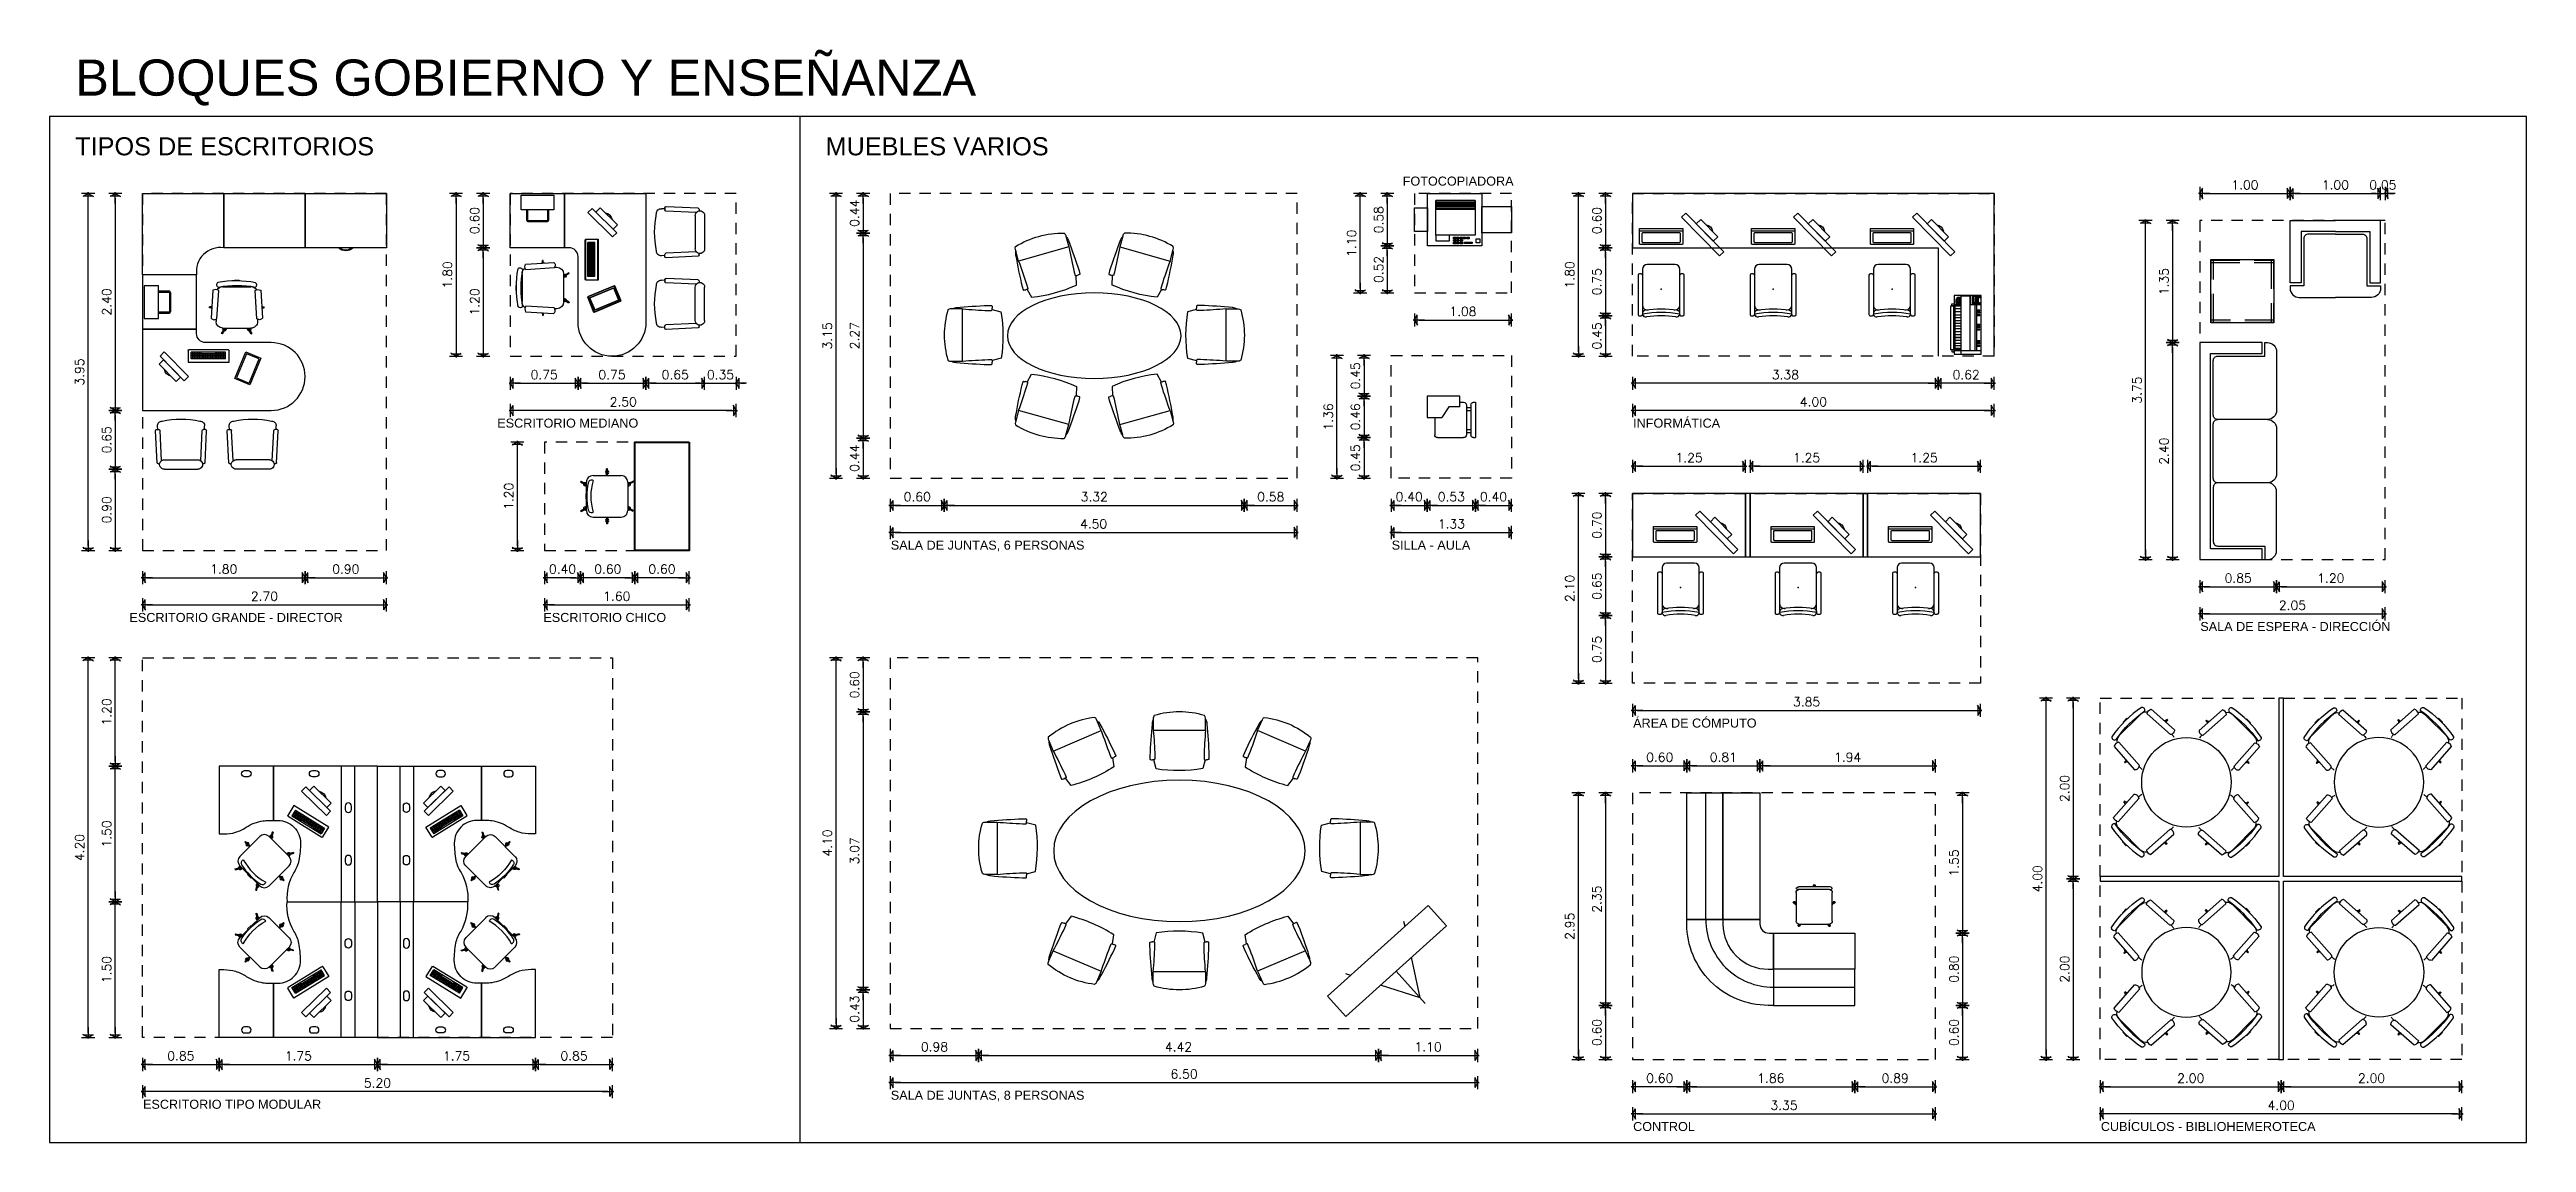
# Model space of a CAD drawing. Header units: millimetres. Extents: x 0 to 53.7, y -32.2 to -5.1.
# Drawn here: x 0.01 to 27.41, y -17.23 to -5.14 of the extents above; entities that cross this region are included whole.
import ezdxf

# ---------------------------------------------------------------- set-up
doc = ezdxf.new("R2010")
doc.units = ezdxf.units.MM
doc.header["$MEASUREMENT"] = 0
for name, pattern in [('consulta externa$0$HIDDEN2', [4.7625, 3.175, -1.5875]), ('HIDDEN', [9.525, 6.35, -3.175]), ('HIDDEN2', [0.1875, 0.125, -0.0625])]:
    doc.linetypes.add(name, pattern=pattern)
for name, color, linetype in [('Can', 6, 'Continuous'), ('Cot', 8, 'Continuous'), ('Mob', 8, 'Continuous'), ('Proy', 9, 'HIDDEN2'), ('Tex', 2, 'Continuous')]:
    doc.layers.add(name, color=color, linetype=linetype)
doc.styles.add('ARIAL', font='arial.ttf')
doc.styles.add('ROMANS', font='romans.shx')
doc.dimstyles.new('PAÑO', dxfattribs={"dimscale": 0.5, "dimtxt": 0.2, "dimasz": 0.1, "dimexe": 0.18, "dimexo": 0.0625, "dimgap": 0.09, "dimtad": 1, "dimzin": 0, "dimdsep": 46, "dimtxsty": 'ROMANS', "dimblk1": 'COTP', "dimblk2": 'COTP', "dimsah": 1, "dimcen": 0.09, "dimse1": 1, "dimse2": 1, "dimclrd": 256, "dimclrt": 2, "dimaunit": 1, "dimadec": 0, "dimazin": 0, "dimtfac": 1, "dimtix": 1, "dimtmove": 2, "dimatfit": 0, "dimldrblk": 'COTP', "dimfxl": 0.18, "dimtolj": 1, "dimtzin": 0, "dimarcsym": 0})

msp = doc.modelspace()

# ---------------------------------------------------------------- texts
at = {"layer": 'Tex', "style": 'ARIAL'}
for s, height, p in [('BLOQUES GOBIERNO Y ENSEÑANZA', 0.4, (0.29, -5.646)), ('TIPOS DE ESCRITORIOS', 0.2, (0.29, -6.306)), ('MUEBLES VARIOS ', 0.2, (8.59, -6.306)), ('FOTOCOPIADORA', 0.1, (14.975, -6.641))]:
    msp.add_text(s, height=height, dxfattribs=at).set_placement(p)
at = {"layer": 'Tex', "char_height": 0.1, "width": 3.88186, "attachment_point": 1, "style": 'ARIAL'}
for s, insert in [('ESCRITORIO MEDIANO', (4.959, -9.218)), ('INFORMÁTICA', (17.524, -9.218)), ('SALA DE JUNTAS, 6 PERSONAS', (9.312, -10.568)), ('SILLA - AULA', (14.853, -10.568)), ('ESCRITORIO GRANDE - DIRECTOR ', (0.89, -11.368)), ('ESCRITORIO CHICO', (5.469, -11.368)), ('SALA DE ESPERA - DIRECCIÓN', (23.798, -11.468)), ('ÁREA DE CÓMPUTO', (17.524, -12.536)), ('SALA DE JUNTAS, 8 PERSONAS', (9.312, -16.653)), ('ESCRITORIO TIPO MODULAR', (1.04, -16.753)), ('CUBÍCULOS - BIBLIOHEMEROTECA ', (22.698, -16.999)), ('CONTROL', (17.524, -16.999))]:
    msp.add_mtext(s, dxfattribs=dict(at, insert=insert))

# ---------------------------------------------------------------- blocks, each defined once
blk = doc.blocks.new('oficina2')
for p, q in [((2.611, -0.17), (2.572, -0.168)), ((2.611, -0.158), (2.61, -0.182)), ((2.957, -0.212), (2.622, -0.195)), ((2.978, -0.164), (2.624, -0.146)), ((2.946, -0.244), (2.946, -0.613)), ((2.99, -0.177), (2.989, -0.189)), ((3.05, -0.244), (3.05, -0.613)), ((1.729, -0.953), (1.729, -0.513)), ((1.756, -0.919), (1.756, -0.541)), ((1.828, -0.541), (1.756, -0.541)), ((1.774, -0.919), (1.774, -0.541)), ((1.792, -0.919), (1.792, -0.541)), ((1.81, -0.919), (1.81, -0.541)), ((1.828, -0.919), (1.828, -0.541)), ((1.265, -0.742), (1.255, -0.742)), ((1.255, -0.77), (1.255, -0.742)), ((1.265, -0.769), (1.265, -0.742)), ((1.391, -0.816), (1.416, -0.816)), ((1.828, -0.559), (1.756, -0.559)), ((1.828, -0.577), (1.756, -0.577)), ((1.828, -0.595), (1.756, -0.595)), ((1.828, -0.613), (1.756, -0.613)), ((1.828, -0.631), (1.756, -0.631)), ((1.828, -0.649), (1.756, -0.649)), ((1.828, -0.811), (1.756, -0.811)), ((1.828, -0.667), (1.774, -0.667)), ((1.828, -0.685), (1.774, -0.685)), ((1.828, -0.703), (1.774, -0.703)), ((1.828, -0.721), (1.774, -0.721)), ((1.828, -0.739), (1.774, -0.739)), ((1.828, -0.757), (1.774, -0.757)), ((1.828, -0.775), (1.774, -0.775)), ((1.828, -0.793), (1.774, -0.793)), ((2.611, -0.687), (2.572, -0.689)), ((2.611, -0.699), (2.61, -0.674)), ((2.957, -0.645), (2.622, -0.662)), ((2.978, -0.693), (2.624, -0.71)), ((2.99, -0.68), (2.989, -0.666)), ((0.96, -1.018), (0.967, -1.018)), ((0.96, -1.018), (0.96, -1.072)), ((0.96, -1.072), (0.967, -1.072)), ((1.031, -0.889), (1.031, -1.167)), ((1.031, -1.072), (1.031, -1.201)), ((1.547, -0.877), (1.489, -0.911)), ((1.553, -0.886), (1.489, -0.923)), ((1.489, -0.889), (1.489, -1.201)), ((1.553, -0.886), (1.547, -0.877)), ((1.828, -0.829), (1.756, -0.829)), ((1.828, -0.847), (1.756, -0.847)), ((1.828, -0.865), (1.756, -0.865)), ((1.828, -0.883), (1.756, -0.883)), ((1.828, -0.901), (1.756, -0.901)), ((1.828, -0.919), (1.756, -0.919)), ((2.611, -0.962), (2.572, -0.96)), ((2.611, -0.95), (2.61, -0.975)), ((2.957, -1.004), (2.622, -0.987)), ((2.978, -0.956), (2.624, -0.939)), ((2.946, -1.405), (2.946, -1.036)), ((2.99, -0.969), (2.989, -0.983)), ((3.05, -1.405), (3.05, -1.036)), ((1.255, -1.32), (1.255, -1.348)), ((1.265, -1.348), (1.255, -1.348)), ((1.265, -1.321), (1.265, -1.348)), ((1.391, -1.274), (1.416, -1.274)), ((1.553, -1.204), (1.489, -1.167)), ((1.547, -1.213), (1.489, -1.179)), ((1.553, -1.204), (1.547, -1.213)), ((2.611, -1.479), (2.572, -1.481)), ((2.611, -1.491), (2.61, -1.467)), ((2.957, -1.437), (2.622, -1.454)), ((2.978, -1.485), (2.624, -1.503)), ((2.99, -1.472), (2.989, -1.46))]:
    blk.add_line(p, q)
for points in [[(0, 0), (0, -0.9), (0.6, -0.9, -0.497335), (0.9, -0.6), (0.9, 0)], [(1.5, 0), (2.4, 0), (2.4, -1.425, -1), (1.65, -1.425), (1.65, -0.7, 0.414214), (1.55, -0.6), (1.5, -0.6)], [(0.986, -0.833, -0.667091), (1.035, -0.843, 0.088922), (1.035, -1.252, -0.527589), (0.988, -1.253, -0.095477)], [(1.073, -0.844, -0.281793), (1.07, -0.781), (1.381, -0.762, -0.418015), (1.385, -0.824)], [(1.073, -1.246, 0.281793), (1.07, -1.309), (1.381, -1.328, 0.418015), (1.385, -1.266)]]:
    blk.add_lwpolyline(points, format="xyb", close=True)
for points in [[(0.9, 0), (1.5, 0), (1.5, -0.6), (0.9, -0.6)], [(1.022, -0.179), (1.022, -0.019), (1.382, -0.019), (1.382, -0.179)], [(1.753, -0.241), (1.798, -0.195), (2.072, -0.463), (2.026, -0.51)], [(1.84, -0.235), (1.888, -0.186), (2.079, -0.374), (2.031, -0.423)], [(0, -0.9), (0, -1.8), (0.6, -1.8), (0.6, -0.9)], [(1.753, -1.145), (1.822, -1.311), (2.117, -1.189), (2.048, -1.022)], [(2.04, -1.042), (2.098, -1.181), (1.83, -1.292), (1.772, -1.153)], [(0, -1.8), (0, -2.7), (0.6, -2.7), (0.6, -1.8)]]:
    blk.add_lwpolyline(points, close=True)
for points in [[(1.078, -0.179), (1.078, -0.299), (1.326, -0.299), (1.326, -0.179)], [(1.31, -0.179), (1.31, -0.315), (1.094, -0.315), (1.094, -0.179)], [(1.736, -0.506), (1.865, -0.506), (1.865, -0.96), (1.736, -0.96)]]:
    blk.add_lwpolyline(points)
at = {"elevation": -0.213}
blk.add_lwpolyline([(0.603, -2.168), (0.603, -2.189, -0.364124), (0.603, -2.31), (0.603, -2.331, 0.368623)], format="xyb", close=True, dxfattribs=at)
for centre, radius, start, end in [((1.936, -0.328), 0.0849, 9.5774, 82.3921), ((3.513, -0.428), 1.017, 168.1707, 191.8293), ((2.569, -0.22), 0.0521, 87.1286, 179.7312), ((2.622, -0.183), 0.0122, 177.1286, 267.1286), ((2.623, -0.158), 0.0122, 87.1286, 177.1286), ((2.998, -0.243), 0.0521, 359.7312, 180.2688), ((2.977, -0.176), 0.0122, 357.1286, 87.1286), ((1.736, -0.513), 0.00708, 90, 180), ((1.26, -0.779), 0.0182, 107.1046, 152.1172), ((1.26, -0.779), 0.0182, 35.0355, 72.8954), ((1.416, -0.889), 0.0737, 0, 90), ((2.569, -0.637), 0.0521, 180.2688, 272.8714), ((2.622, -0.674), 0.0122, 92.8714, 182.8714), ((2.623, -0.698), 0.0122, 182.8714, 272.8714), ((2.998, -0.613), 0.0521, 179.7312, 0.2688), ((2.977, -0.68), 0.0122, 272.8714, 2.8714), ((1.104, -0.889), 0.0737, 122.3992, 180), ((1.502, -0.909), 0.0183, 46.9521, 136.0837), ((1.502, -0.909), 0.0183, 226.9521, 13.0002), ((1.736, -0.953), 0.00708, 180, 270), ((3.513, -1.221), 1.017, 168.1707, 191.8293), ((2.569, -1.012), 0.0521, 87.1286, 179.7312), ((2.622, -0.975), 0.0122, 177.1286, 267.1286), ((2.623, -0.951), 0.0122, 87.1286, 177.1286), ((2.998, -1.036), 0.0521, 359.7312, 180.2688), ((2.977, -0.969), 0.0122, 357.1286, 87.1286), ((1.104, -1.201), 0.0737, 180, 237.6008), ((1.26, -1.311), 0.0182, 207.8828, 252.8954), ((1.26, -1.311), 0.0182, 287.1046, 324.9645), ((1.416, -1.201), 0.0737, 270, 0), ((1.502, -1.181), 0.0183, 223.9163, 313.0479), ((1.502, -1.181), 0.0183, 346.9998, 133.0479), ((2.569, -1.429), 0.0521, 180.2688, 272.8714), ((2.622, -1.466), 0.0122, 92.8714, 182.8714), ((2.623, -1.491), 0.0122, 182.8714, 272.8714), ((2.998, -1.405), 0.0521, 179.7312, 0.2688), ((2.977, -1.473), 0.0122, 272.8714, 2.8714)]:
    blk.add_arc(centre, radius, start, end)
blk = doc.blocks.new('COTP')
at = {"color": 0}
for p, q in [((-2.24, 0), (0.28, 0)), ((0, -1.45), (0, 1.45))]:
    blk.add_line(p, q, dxfattribs=at)
at = {"color": 2}
for p, q in [((0.1, -0.17), (-0.67, 1.16)), ((0.1, 0.17), (-0.67, -1.16)), ((-0.56, -1.11), (-0.56, 1.11))]:
    blk.add_line(p, q, dxfattribs=at)
blk = doc.blocks.new('*D511')
at = {"layer": 'Cot', "lineweight": -2, "transparency": 16777216}
blk.add_line((0.733, -6.778), (0.733, -9.078), dxfattribs=at)
at = {"layer": 'Defpoints', "color": 0, "transparency": 16777216}
for p in [(1.033, -6.728), (0.733, -9.128), (1.033, -9.128)]:
    blk.add_point(p, dxfattribs=at)
at = {"layer": 'Cot', "lineweight": -2, "transparency": 16777216, "xscale": 0.05, "yscale": 0.05, "zscale": 0.05}
for p, rotation in [((0.733, -6.728), 90), ((0.733, -9.128), 270)]:
    blk.add_blockref('COTP', p, dxfattribs=dict(at, rotation=rotation))
at = {"layer": 'Cot', "color": 2, "transparency": 16777216, "insert": (0.638, -7.928), "char_height": 0.1, "attachment_point": 5, "rotation": 90, "style": 'ROMANS'}
blk.add_mtext('\\A1;2.40', dxfattribs=at)
blk = doc.blocks.new('*D512')
at = {"layer": 'Cot', "lineweight": -2, "transparency": 16777216}
blk.add_line((0.733, -9.178), (0.733, -9.728), dxfattribs=at)
at = {"layer": 'Defpoints', "color": 0, "transparency": 16777216}
for p in [(1.033, -9.128), (0.733, -9.778), (1.461, -9.778)]:
    blk.add_point(p, dxfattribs=at)
at = {"layer": 'Cot', "lineweight": -2, "transparency": 16777216, "xscale": 0.05, "yscale": 0.05, "zscale": 0.05}
for p, rotation in [((0.733, -9.128), 90), ((0.733, -9.778), 270)]:
    blk.add_blockref('COTP', p, dxfattribs=dict(at, rotation=rotation))
at = {"layer": 'Cot', "color": 2, "transparency": 16777216, "insert": (0.638, -9.453), "char_height": 0.1, "attachment_point": 5, "rotation": 90, "style": 'ROMANS'}
blk.add_mtext('\\A1;0.65', dxfattribs=at)
blk = doc.blocks.new('*D513')
at = {"layer": 'Cot', "lineweight": -2, "transparency": 16777216}
blk.add_line((0.733, -9.828), (0.733, -10.628), dxfattribs=at)
at = {"layer": 'Defpoints', "color": 0, "transparency": 16777216}
for p in [(1.461, -9.778), (0.733, -10.678), (1.033, -10.678)]:
    blk.add_point(p, dxfattribs=at)
at = {"layer": 'Cot', "lineweight": -2, "transparency": 16777216, "xscale": 0.05, "yscale": 0.05, "zscale": 0.05}
for p, rotation in [((0.733, -9.778), 90), ((0.733, -10.678), 270)]:
    blk.add_blockref('COTP', p, dxfattribs=dict(at, rotation=rotation))
at = {"layer": 'Cot', "color": 2, "transparency": 16777216, "insert": (0.638, -10.228), "char_height": 0.1, "attachment_point": 5, "rotation": 90, "style": 'ROMANS'}
blk.add_mtext('\\A1;0.90', dxfattribs=at)
blk = doc.blocks.new('*D514')
at = {"layer": 'Cot', "lineweight": -2, "transparency": 16777216}
blk.add_line((0.433, -10.628), (0.433, -6.778), dxfattribs=at)
at = {"layer": 'Defpoints', "color": 0, "transparency": 16777216}
for p in [(0.433, -6.728), (1.033, -6.728), (1.033, -10.678)]:
    blk.add_point(p, dxfattribs=at)
at = {"layer": 'Cot', "lineweight": -2, "transparency": 16777216, "xscale": 0.05, "yscale": 0.05, "zscale": 0.05}
for p, rotation in [((0.433, -6.728), 90), ((0.433, -10.678), 270)]:
    blk.add_blockref('COTP', p, dxfattribs=dict(at, rotation=rotation))
at = {"layer": 'Cot', "color": 2, "transparency": 16777216, "insert": (0.338, -8.703), "char_height": 0.1, "attachment_point": 5, "rotation": 90, "style": 'ROMANS'}
blk.add_mtext('\\A1;3.95', dxfattribs=at)
blk = doc.blocks.new('*D515')
at = {"layer": 'Cot', "lineweight": -2, "transparency": 16777216}
blk.add_line((1.083, -10.978), (2.783, -10.978), dxfattribs=at)
at = {"layer": 'Defpoints', "color": 0, "transparency": 16777216}
for p in [(2.833, -8.753), (1.033, -10.678), (2.833, -10.978)]:
    blk.add_point(p, dxfattribs=at)
at = {"layer": 'Cot', "lineweight": -2, "transparency": 16777216, "xscale": 0.05, "yscale": 0.05, "zscale": 0.05, "rotation": 180}
blk.add_blockref('COTP', (1.033, -10.978), dxfattribs=at)
at = {"layer": 'Cot', "lineweight": -2, "transparency": 16777216, "xscale": 0.05, "yscale": 0.05, "zscale": 0.05}
blk.add_blockref('COTP', (2.833, -10.978), dxfattribs=at)
at = {"layer": 'Cot', "color": 2, "transparency": 16777216, "insert": (1.933, -10.883), "char_height": 0.1, "attachment_point": 5, "style": 'ROMANS'}
blk.add_mtext('\\A1;1.80', dxfattribs=at)
blk = doc.blocks.new('*D516')
at = {"layer": 'Cot', "lineweight": -2, "transparency": 16777216}
blk.add_line((2.883, -10.978), (3.683, -10.978), dxfattribs=at)
at = {"layer": 'Defpoints', "color": 0, "transparency": 16777216}
for p in [(2.833, -8.753), (3.733, -10.678), (3.733, -10.978)]:
    blk.add_point(p, dxfattribs=at)
at = {"layer": 'Cot', "lineweight": -2, "transparency": 16777216, "xscale": 0.05, "yscale": 0.05, "zscale": 0.05, "rotation": 180}
blk.add_blockref('COTP', (2.833, -10.978), dxfattribs=at)
at = {"layer": 'Cot', "lineweight": -2, "transparency": 16777216, "xscale": 0.05, "yscale": 0.05, "zscale": 0.05}
blk.add_blockref('COTP', (3.733, -10.978), dxfattribs=at)
at = {"layer": 'Cot', "color": 2, "transparency": 16777216, "insert": (3.283, -10.883), "char_height": 0.1, "attachment_point": 5, "style": 'ROMANS'}
blk.add_mtext('\\A1;0.90', dxfattribs=at)
blk = doc.blocks.new('*D517')
at = {"layer": 'Cot', "lineweight": -2, "transparency": 16777216}
blk.add_line((1.083, -11.278), (3.683, -11.278), dxfattribs=at)
at = {"layer": 'Defpoints', "color": 0, "transparency": 16777216}
for p in [(1.033, -10.678), (3.733, -10.678), (3.733, -11.278)]:
    blk.add_point(p, dxfattribs=at)
at = {"layer": 'Cot', "lineweight": -2, "transparency": 16777216, "xscale": 0.05, "yscale": 0.05, "zscale": 0.05, "rotation": 180}
blk.add_blockref('COTP', (1.033, -11.278), dxfattribs=at)
at = {"layer": 'Cot', "lineweight": -2, "transparency": 16777216, "xscale": 0.05, "yscale": 0.05, "zscale": 0.05}
blk.add_blockref('COTP', (3.733, -11.278), dxfattribs=at)
at = {"layer": 'Cot', "color": 2, "transparency": 16777216, "insert": (2.383, -11.183), "char_height": 0.1, "attachment_point": 5, "style": 'ROMANS'}
blk.add_mtext('\\A1;2.70', dxfattribs=at)
blk = doc.blocks.new('CIRUGIA opc7$0$escritorio consulta')
for p, q in [((0.889, -0.131), (1.167, -0.131)), ((1.018, -0.06), (1.018, -0.067)), ((1.018, -0.06), (1.072, -0.06)), ((1.072, -0.06), (1.072, -0.067)), ((1.072, -0.131), (1.201, -0.131)), ((0.742, -0.365), (0.742, -0.355)), ((0.77, -0.355), (0.742, -0.355)), ((0.769, -0.365), (0.742, -0.365)), ((0.816, -0.491), (0.816, -0.516)), ((1.274, -0.491), (1.274, -0.516)), ((1.32, -0.355), (1.348, -0.355)), ((1.321, -0.365), (1.348, -0.365)), ((1.348, -0.365), (1.348, -0.355)), ((0.877, -0.647), (0.911, -0.589)), ((0.886, -0.653), (0.877, -0.647)), ((0.886, -0.653), (0.923, -0.589)), ((0.889, -0.589), (1.201, -0.589)), ((1.204, -0.653), (1.167, -0.589)), ((1.213, -0.647), (1.179, -0.589)), ((1.204, -0.653), (1.213, -0.647)), ((0.166, -0.905), (0.435, -1.178)), ((0.206, -0.946), (0.394, -1.137)), ((0.953, -0.829), (0.513, -0.829)), ((0.953, -0.837), (0.513, -0.837)), ((0.919, -0.856), (0.541, -0.856)), ((0.541, -0.928), (0.541, -0.856)), ((0.919, -0.864), (0.541, -0.864)), ((0.541, -0.936), (0.541, -0.864)), ((0.919, -0.874), (0.541, -0.874)), ((0.919, -0.882), (0.541, -0.882)), ((0.919, -0.892), (0.541, -0.892)), ((0.919, -0.9), (0.541, -0.9)), ((0.919, -0.91), (0.541, -0.91)), ((0.919, -0.918), (0.541, -0.918)), ((0.919, -0.928), (0.541, -0.928)), ((0.919, -0.936), (0.541, -0.936)), ((0.559, -0.928), (0.559, -0.856)), ((0.559, -0.936), (0.559, -0.864)), ((0.577, -0.928), (0.577, -0.856)), ((0.577, -0.936), (0.577, -0.864)), ((0.595, -0.928), (0.595, -0.856)), ((0.595, -0.936), (0.595, -0.864)), ((0.613, -0.928), (0.613, -0.856)), ((0.613, -0.936), (0.613, -0.864)), ((0.631, -0.928), (0.631, -0.856)), ((0.631, -0.936), (0.631, -0.864)), ((0.649, -0.928), (0.649, -0.856)), ((0.649, -0.936), (0.649, -0.864)), ((0.667, -0.928), (0.667, -0.874)), ((0.667, -0.936), (0.667, -0.882)), ((0.685, -0.928), (0.685, -0.874)), ((0.685, -0.936), (0.685, -0.882)), ((0.703, -0.928), (0.703, -0.874)), ((0.703, -0.936), (0.703, -0.882)), ((0.721, -0.928), (0.721, -0.874)), ((0.721, -0.936), (0.721, -0.882)), ((0.739, -0.928), (0.739, -0.874)), ((0.739, -0.936), (0.739, -0.882)), ((0.757, -0.928), (0.757, -0.874)), ((0.757, -0.936), (0.757, -0.882)), ((0.775, -0.928), (0.775, -0.874)), ((0.775, -0.936), (0.775, -0.882)), ((0.793, -0.928), (0.793, -0.874)), ((0.793, -0.936), (0.793, -0.882)), ((0.811, -0.928), (0.811, -0.856)), ((0.811, -0.936), (0.811, -0.864)), ((0.829, -0.928), (0.829, -0.856)), ((0.829, -0.936), (0.829, -0.864)), ((0.847, -0.928), (0.847, -0.856)), ((0.847, -0.936), (0.847, -0.864)), ((0.865, -0.928), (0.865, -0.856)), ((0.865, -0.936), (0.865, -0.864)), ((0.883, -0.928), (0.883, -0.856)), ((0.883, -0.936), (0.883, -0.864)), ((0.901, -0.928), (0.901, -0.856)), ((0.901, -0.936), (0.901, -0.864)), ((0.919, -0.928), (0.919, -0.856)), ((0.919, -0.936), (0.919, -0.864)), ((0.164, -2.078), (0.146, -1.724)), ((0.158, -1.711), (0.182, -1.71)), ((0.17, -1.711), (0.168, -1.672)), ((0.212, -2.057), (0.195, -1.722)), ((0.645, -2.057), (0.662, -1.722)), ((0.699, -1.711), (0.674, -1.71)), ((0.687, -1.711), (0.689, -1.672)), ((0.693, -2.078), (0.71, -1.724)), ((0.956, -2.078), (0.939, -1.724)), ((0.95, -1.711), (0.975, -1.71)), ((0.962, -1.711), (0.96, -1.672)), ((1.004, -2.057), (0.987, -1.722)), ((1.437, -2.057), (1.454, -1.722)), ((1.491, -1.711), (1.467, -1.71)), ((1.479, -1.711), (1.481, -1.672)), ((1.485, -2.078), (1.503, -1.724)), ((0.177, -2.09), (0.189, -2.089)), ((0.244, -2.046), (0.613, -2.046)), ((0.244, -2.15), (0.613, -2.15)), ((0.68, -2.09), (0.666, -2.089)), ((0.969, -2.09), (0.983, -2.089)), ((1.405, -2.046), (1.036, -2.046)), ((1.405, -2.15), (1.036, -2.15)), ((1.472, -2.09), (1.46, -2.089))]:
    blk.add_line(p, q)
for points in [[(0, 0), (0, -0.6), (0.6, -0.6), (0.6, 0)], [(0.179, -0.122), (0.019, -0.122), (0.019, -0.482), (0.179, -0.482)], [(1.145, -0.853), (1.311, -0.922), (1.189, -1.217), (1.022, -1.148)], [(1.145, -0.861), (1.311, -0.93), (1.189, -1.225), (1.022, -1.156)], [(1.042, -1.14), (1.181, -1.198), (1.292, -0.93), (1.153, -0.872)], [(1.042, -1.148), (1.181, -1.206), (1.292, -0.938), (1.153, -0.88)]]:
    blk.add_lwpolyline(points, close=True)
for points in [[(0.179, -0.178), (0.299, -0.178), (0.299, -0.426), (0.179, -0.426)], [(0.179, -0.41), (0.315, -0.41), (0.315, -0.194), (0.179, -0.194)], [(0.206, -0.946), (0.157, -0.994), (0.345, -1.186), (0.394, -1.137)], [(0.435, -1.178), (0.481, -1.132), (0.212, -0.859), (0.166, -0.905)], [(0.506, -0.836), (0.506, -0.965), (0.96, -0.965), (0.96, -0.836)], [(0.506, -0.844), (0.506, -0.973), (0.96, -0.973), (0.96, -0.844)]]:
    blk.add_lwpolyline(points)
for points in [[(0.844, -0.173, 0.281793), (0.781, -0.17), (0.762, -0.481, 0.418015), (0.824, -0.485)], [(0.833, -0.086, 0.667091), (0.843, -0.135, -0.088922), (1.252, -0.135, 0.527589), (1.253, -0.088, 0.095477)], [(1.246, -0.173, -0.281793), (1.309, -0.17), (1.328, -0.481, -0.418015), (1.266, -0.485)], [(0, -0.6), (0, -1.5), (1.425, -1.5, 1), (1.425, -0.75), (0.7, -0.75, -0.414214), (0.6, -0.65), (0.6, -0.6)]]:
    blk.add_lwpolyline(points, format="xyb", close=True)
for centre, radius, start, end in [((0.889, -0.204), 0.0737, 90, 147.6008), ((1.201, -0.204), 0.0737, 32.3992, 90), ((0.779, -0.36), 0.0182, 117.8828, 162.8954), ((0.779, -0.36), 0.0182, 197.1046, 234.9645), ((0.889, -0.516), 0.0737, 180, 270), ((1.201, -0.516), 0.0737, 270, 0), ((1.311, -0.36), 0.0182, 17.1046, 62.1172), ((1.311, -0.36), 0.0182, 305.0355, 342.8954), ((0.909, -0.602), 0.0183, 133.9163, 223.0479), ((0.909, -0.602), 0.0183, 256.9998, 43.0479), ((1.181, -0.602), 0.0183, 136.9521, 283.0002), ((1.181, -0.602), 0.0183, 316.9521, 46.0837), ((0.3, -1.041), 0.086, 187.8564, 261.1126), ((0.513, -0.836), 0.00708, 90, 180), ((0.513, -0.844), 0.00708, 90, 180), ((0.953, -0.836), 0.00708, 0, 90), ((0.953, -0.844), 0.00708, 0, 90), ((0.22, -1.669), 0.0521, 90.2688, 182.8714), ((0.428, -2.613), 1.017, 78.1707, 101.8293), ((0.637, -1.669), 0.0521, 357.1286, 89.7312), ((1.012, -1.669), 0.0521, 90.2688, 182.8714), ((1.221, -2.613), 1.017, 78.1707, 101.8293), ((1.429, -1.669), 0.0521, 357.1286, 89.7312), ((0.158, -1.723), 0.0122, 92.8714, 182.8714), ((0.183, -1.722), 0.0122, 2.8714, 92.8714), ((0.674, -1.722), 0.0122, 87.1286, 177.1286), ((0.698, -1.723), 0.0122, 357.1286, 87.1286), ((0.951, -1.723), 0.0122, 92.8714, 182.8714), ((0.975, -1.722), 0.0122, 2.8714, 92.8714), ((1.466, -1.722), 0.0122, 87.1286, 177.1286), ((1.491, -1.723), 0.0122, 357.1286, 87.1286), ((0.176, -2.077), 0.0122, 182.8714, 272.8714), ((0.243, -2.098), 0.0521, 89.7312, 270.2688), ((0.613, -2.098), 0.0521, 269.7312, 90.2688), ((0.68, -2.077), 0.0122, 267.1286, 357.1286), ((0.969, -2.077), 0.0122, 182.8714, 272.8714), ((1.036, -2.098), 0.0521, 89.7312, 270.2688), ((1.405, -2.098), 0.0521, 269.7312, 90.2688), ((1.473, -2.077), 0.0122, 267.1286, 357.1286)]:
    blk.add_arc(centre, radius, start, end)
blk = doc.blocks.new('*D518')
at = {"layer": 'Cot', "lineweight": -2, "transparency": 16777216}
blk.add_line((4.803, -6.778), (4.803, -7.278), dxfattribs=at)
at = {"layer": 'Defpoints', "color": 0, "transparency": 16777216}
for p in [(5.103, -6.728), (4.803, -7.328), (5.103, -7.328)]:
    blk.add_point(p, dxfattribs=at)
at = {"layer": 'Cot', "lineweight": -2, "transparency": 16777216, "xscale": 0.05, "yscale": 0.05, "zscale": 0.05}
for p, rotation in [((4.803, -6.728), 90), ((4.803, -7.328), 270)]:
    blk.add_blockref('COTP', p, dxfattribs=dict(at, rotation=rotation))
at = {"layer": 'Cot', "color": 2, "transparency": 16777216, "insert": (4.708, -7.028), "char_height": 0.1, "attachment_point": 5, "rotation": 90, "style": 'ROMANS'}
blk.add_mtext('\\A1;0.60', dxfattribs=at)
blk = doc.blocks.new('*D519')
at = {"layer": 'Cot', "lineweight": -2, "transparency": 16777216}
blk.add_line((4.803, -7.378), (4.803, -8.478), dxfattribs=at)
at = {"layer": 'Defpoints', "color": 0, "transparency": 16777216}
for p in [(5.103, -7.328), (4.803, -8.528), (5.103, -8.528)]:
    blk.add_point(p, dxfattribs=at)
at = {"layer": 'Cot', "lineweight": -2, "transparency": 16777216, "xscale": 0.05, "yscale": 0.05, "zscale": 0.05}
for p, rotation in [((4.803, -7.328), 90), ((4.803, -8.528), 270)]:
    blk.add_blockref('COTP', p, dxfattribs=dict(at, rotation=rotation))
at = {"layer": 'Cot', "color": 2, "transparency": 16777216, "insert": (4.708, -7.928), "char_height": 0.1, "attachment_point": 5, "rotation": 90, "style": 'ROMANS'}
blk.add_mtext('\\A1;1.20', dxfattribs=at)
blk = doc.blocks.new('*D520')
at = {"layer": 'Cot', "lineweight": -2, "transparency": 16777216}
blk.add_line((4.503, -6.778), (4.503, -8.478), dxfattribs=at)
at = {"layer": 'Defpoints', "color": 0, "transparency": 16777216}
for p in [(5.103, -6.728), (4.503, -8.528), (5.103, -8.528)]:
    blk.add_point(p, dxfattribs=at)
at = {"layer": 'Cot', "lineweight": -2, "transparency": 16777216, "xscale": 0.05, "yscale": 0.05, "zscale": 0.05}
for p, rotation in [((4.503, -6.728), 90), ((4.503, -8.528), 270)]:
    blk.add_blockref('COTP', p, dxfattribs=dict(at, rotation=rotation))
at = {"layer": 'Cot', "color": 2, "transparency": 16777216, "insert": (4.408, -7.628), "char_height": 0.1, "attachment_point": 5, "rotation": 90, "style": 'ROMANS'}
blk.add_mtext('\\A1;1.80', dxfattribs=at)
blk = doc.blocks.new('*D521')
at = {"layer": 'Cot', "lineweight": -2, "transparency": 16777216}
blk.add_line((5.153, -8.828), (5.803, -8.828), dxfattribs=at)
at = {"layer": 'Defpoints', "color": 0, "transparency": 16777216}
for p in [(5.853, -7.79), (5.103, -8.528), (5.853, -8.828)]:
    blk.add_point(p, dxfattribs=at)
at = {"layer": 'Cot', "lineweight": -2, "transparency": 16777216, "xscale": 0.05, "yscale": 0.05, "zscale": 0.05, "rotation": 180}
blk.add_blockref('COTP', (5.103, -8.828), dxfattribs=at)
at = {"layer": 'Cot', "lineweight": -2, "transparency": 16777216, "xscale": 0.05, "yscale": 0.05, "zscale": 0.05}
blk.add_blockref('COTP', (5.853, -8.828), dxfattribs=at)
at = {"layer": 'Cot', "color": 2, "transparency": 16777216, "insert": (5.478, -8.733), "char_height": 0.1, "attachment_point": 5, "style": 'ROMANS'}
blk.add_mtext('\\A1;0.75', dxfattribs=at)
blk = doc.blocks.new('*D522')
at = {"layer": 'Cot', "lineweight": -2, "transparency": 16777216}
blk.add_line((5.903, -8.828), (6.553, -8.828), dxfattribs=at)
at = {"layer": 'Defpoints', "color": 0, "transparency": 16777216}
for p in [(6.603, -7.44), (5.853, -7.79), (6.603, -8.828)]:
    blk.add_point(p, dxfattribs=at)
at = {"layer": 'Cot', "lineweight": -2, "transparency": 16777216, "xscale": 0.05, "yscale": 0.05, "zscale": 0.05, "rotation": 180}
blk.add_blockref('COTP', (5.853, -8.828), dxfattribs=at)
at = {"layer": 'Cot', "lineweight": -2, "transparency": 16777216, "xscale": 0.05, "yscale": 0.05, "zscale": 0.05}
blk.add_blockref('COTP', (6.603, -8.828), dxfattribs=at)
at = {"layer": 'Cot', "color": 2, "transparency": 16777216, "insert": (6.228, -8.733), "char_height": 0.1, "attachment_point": 5, "style": 'ROMANS'}
blk.add_mtext('\\A1;0.75', dxfattribs=at)
blk = doc.blocks.new('*D523')
at = {"layer": 'Cot', "lineweight": -2, "transparency": 16777216}
blk.add_line((6.653, -8.828), (7.203, -8.828), dxfattribs=at)
at = {"layer": 'Defpoints', "color": 0, "transparency": 16777216}
for p in [(7.253, -7.156), (6.603, -7.44), (7.253, -8.828)]:
    blk.add_point(p, dxfattribs=at)
at = {"layer": 'Cot', "lineweight": -2, "transparency": 16777216, "xscale": 0.05, "yscale": 0.05, "zscale": 0.05, "rotation": 180}
blk.add_blockref('COTP', (6.603, -8.828), dxfattribs=at)
at = {"layer": 'Cot', "lineweight": -2, "transparency": 16777216, "xscale": 0.05, "yscale": 0.05, "zscale": 0.05}
blk.add_blockref('COTP', (7.253, -8.828), dxfattribs=at)
at = {"layer": 'Cot', "color": 2, "transparency": 16777216, "insert": (6.928, -8.733), "char_height": 0.1, "attachment_point": 5, "style": 'ROMANS'}
blk.add_mtext('\\A1;0.65', dxfattribs=at)
blk = doc.blocks.new('*D524')
at = {"layer": 'Cot', "lineweight": -2, "transparency": 16777216}
for p, q in [((7.203, -8.828), (7.153, -8.828)), ((7.253, -8.828), (7.603, -8.828)), ((7.653, -8.828), (7.703, -8.828))]:
    blk.add_line(p, q, dxfattribs=at)
at = {"layer": 'Defpoints', "color": 0, "transparency": 16777216}
for p in [(7.253, -7.156), (7.603, -8.528), (7.603, -8.828)]:
    blk.add_point(p, dxfattribs=at)
at = {"layer": 'Cot', "lineweight": -2, "transparency": 16777216, "xscale": 0.05, "yscale": 0.05, "zscale": 0.05}
blk.add_blockref('COTP', (7.253, -8.828), dxfattribs=at)
at = {"layer": 'Cot', "lineweight": -2, "transparency": 16777216, "xscale": 0.05, "yscale": 0.05, "zscale": 0.05, "rotation": 180}
blk.add_blockref('COTP', (7.603, -8.828), dxfattribs=at)
at = {"layer": 'Cot', "color": 2, "transparency": 16777216, "insert": (7.428, -8.733), "char_height": 0.1, "attachment_point": 5, "style": 'ROMANS'}
blk.add_mtext('\\A1;0.35', dxfattribs=at)
blk = doc.blocks.new('*D525')
at = {"layer": 'Cot', "lineweight": -2, "transparency": 16777216}
blk.add_line((7.553, -9.128), (5.153, -9.128), dxfattribs=at)
at = {"layer": 'Defpoints', "color": 0, "transparency": 16777216}
for p in [(5.103, -8.528), (7.603, -8.528), (5.103, -9.128)]:
    blk.add_point(p, dxfattribs=at)
at = {"layer": 'Cot', "lineweight": -2, "transparency": 16777216, "xscale": 0.05, "yscale": 0.05, "zscale": 0.05, "rotation": 180}
blk.add_blockref('COTP', (5.103, -9.128), dxfattribs=at)
at = {"layer": 'Cot', "lineweight": -2, "transparency": 16777216, "xscale": 0.05, "yscale": 0.05, "zscale": 0.05}
blk.add_blockref('COTP', (7.603, -9.128), dxfattribs=at)
at = {"layer": 'Cot', "color": 2, "transparency": 16777216, "insert": (6.353, -9.033), "char_height": 0.1, "attachment_point": 5, "style": 'ROMANS'}
blk.add_mtext('\\A1;2.50', dxfattribs=at)
blk = doc.blocks.new('SILLA-07')
at = {"color": 0}
for p, q in [((0.242, 0.303), (0.231, 0.303)), ((0.231, 0.229), (0.231, 0.303)), ((0.242, 0.229), (0.242, 0.303)), ((-0.056, 0.159), (-0.051, 0.168)), ((-0.056, 0.159), (0.007, 0.122)), ((-0.051, 0.168), (0.007, 0.134)), ((0, 0.027), (0.013, 0.027)), ((0, 0.027), (0, -0.027)), ((0.007, 0.156), (0.007, 0.027)), ((0.081, 0.176), (0.075, 0.177)), ((0.081, 0.229), (0.392, 0.229)), ((0.524, 0.168), (0.466, 0.134)), ((0.53, 0.159), (0.466, 0.122)), ((0.466, 0.156), (0.466, -0.156)), ((0.53, 0.159), (0.524, 0.168)), ((-0.056, -0.159), (0.007, -0.122)), ((-0.056, -0.159), (-0.051, -0.168)), ((-0.051, -0.168), (0.007, -0.134)), ((0, -0.027), (0.013, -0.027)), ((0.007, -0.027), (0.007, -0.156)), ((0.075, -0.177), (0.081, -0.176)), ((0.081, -0.229), (0.392, -0.229)), ((0.231, -0.229), (0.231, -0.303)), ((0.242, -0.229), (0.242, -0.303)), ((0.53, -0.159), (0.466, -0.122)), ((0.524, -0.168), (0.466, -0.134)), ((0.53, -0.159), (0.524, -0.168)), ((0.242, -0.303), (0.231, -0.303))]:
    blk.add_line(p, q, dxfattribs=at)
for centre, radius, start, end in [((0.237, 0.266), 0.0182, 107.1046, 252.8954), ((0.237, 0.266), 0.0182, 287.1046, 72.8954), ((-0.006, 0.136), 0.0183, 166.9998, 313.0479), ((-0.006, 0.136), 0.0183, 43.9163, 133.0479), ((0.081, 0.156), 0.0737, 90, 180), ((0.75, 0), 0.737, 168.1876, 191.8124), ((0.064, 0.142), 0.0369, 72.3545, 166.4124), ((0.707, 0), 0.65, 164.3252, 195.6748), ((0.392, 0.156), 0.0737, 360, 90), ((0.479, 0.136), 0.0183, 46.9521, 136.0837), ((0.479, 0.136), 0.0183, 226.9521, 13.0002), ((-0.006, -0.136), 0.0183, 46.9521, 193.0002), ((-0.006, -0.136), 0.0183, 226.9521, 316.0837), ((0.081, -0.156), 0.0737, 180, 270), ((0.064, -0.142), 0.0369, 193.5876, 287.6455), ((0.237, -0.266), 0.0182, 107.1046, 252.8954), ((0.237, -0.266), 0.0182, 287.1046, 72.8954), ((0.392, -0.156), 0.0737, 270, 360), ((0.479, -0.136), 0.0183, 223.9163, 313.0479), ((0.479, -0.136), 0.0183, 346.9998, 133.0479)]:
    blk.add_arc(centre, radius, start, end, dxfattribs=at)
blk = doc.blocks.new('mtrab_ind')
at = {"lineweight": 40}
blk.add_lwpolyline([(0, 0), (1.2, 0), (1.2, 0.6), (0, 0.6)], close=True, dxfattribs=at)
at = {"extrusion": (0, 0, -1), "zscale": -1, "rotation": 269.9999999999674}
blk.add_blockref('SILLA-07', (-0.6, 1.144), dxfattribs=at)
blk = doc.blocks.new('*D526')
at = {"layer": 'Cot', "lineweight": -2, "transparency": 16777216}
blk.add_line((7.031, -10.978), (6.531, -10.978), dxfattribs=at)
at = {"layer": 'Defpoints', "color": 0, "transparency": 16777216}
for p in [(6.481, -10.678), (7.081, -10.678), (6.481, -10.978)]:
    blk.add_point(p, dxfattribs=at)
at = {"layer": 'Cot', "lineweight": -2, "transparency": 16777216, "xscale": 0.05, "yscale": 0.05, "zscale": 0.05, "rotation": 180}
blk.add_blockref('COTP', (6.481, -10.978), dxfattribs=at)
at = {"layer": 'Cot', "lineweight": -2, "transparency": 16777216, "xscale": 0.05, "yscale": 0.05, "zscale": 0.05}
blk.add_blockref('COTP', (7.081, -10.978), dxfattribs=at)
at = {"layer": 'Cot', "color": 2, "transparency": 16777216, "insert": (6.781, -10.883), "char_height": 0.1, "attachment_point": 5, "style": 'ROMANS'}
blk.add_mtext('\\A1;0.60', dxfattribs=at)
blk = doc.blocks.new('*D527')
at = {"layer": 'Cot', "lineweight": -2, "transparency": 16777216}
blk.add_line((6.431, -10.978), (5.931, -10.978), dxfattribs=at)
at = {"layer": 'Defpoints', "color": 0, "transparency": 16777216}
for p in [(5.881, -10.236), (6.481, -10.678), (5.881, -10.978)]:
    blk.add_point(p, dxfattribs=at)
at = {"layer": 'Cot', "lineweight": -2, "transparency": 16777216, "xscale": 0.05, "yscale": 0.05, "zscale": 0.05, "rotation": 180}
blk.add_blockref('COTP', (5.881, -10.978), dxfattribs=at)
at = {"layer": 'Cot', "lineweight": -2, "transparency": 16777216, "xscale": 0.05, "yscale": 0.05, "zscale": 0.05}
blk.add_blockref('COTP', (6.481, -10.978), dxfattribs=at)
at = {"layer": 'Cot', "color": 2, "transparency": 16777216, "insert": (6.181, -10.883), "char_height": 0.1, "attachment_point": 5, "style": 'ROMANS'}
blk.add_mtext('\\A1;0.60', dxfattribs=at)
blk = doc.blocks.new('*D528')
at = {"layer": 'Cot', "lineweight": -2, "transparency": 16777216}
blk.add_line((5.831, -10.978), (5.531, -10.978), dxfattribs=at)
at = {"layer": 'Defpoints', "color": 0, "transparency": 16777216}
for p in [(5.881, -10.236), (5.481, -10.678), (5.481, -10.978)]:
    blk.add_point(p, dxfattribs=at)
at = {"layer": 'Cot', "lineweight": -2, "transparency": 16777216, "xscale": 0.05, "yscale": 0.05, "zscale": 0.05, "rotation": 180}
blk.add_blockref('COTP', (5.481, -10.978), dxfattribs=at)
at = {"layer": 'Cot', "lineweight": -2, "transparency": 16777216, "xscale": 0.05, "yscale": 0.05, "zscale": 0.05}
blk.add_blockref('COTP', (5.881, -10.978), dxfattribs=at)
at = {"layer": 'Cot', "color": 2, "transparency": 16777216, "insert": (5.681, -10.883), "char_height": 0.1, "attachment_point": 5, "style": 'ROMANS'}
blk.add_mtext('\\A1;0.40', dxfattribs=at)
blk = doc.blocks.new('*D529')
at = {"layer": 'Cot', "lineweight": -2, "transparency": 16777216}
blk.add_line((5.531, -11.278), (7.031, -11.278), dxfattribs=at)
at = {"layer": 'Defpoints', "color": 0, "transparency": 16777216}
for p in [(5.481, -10.678), (7.081, -10.678), (7.081, -11.278)]:
    blk.add_point(p, dxfattribs=at)
at = {"layer": 'Cot', "lineweight": -2, "transparency": 16777216, "xscale": 0.05, "yscale": 0.05, "zscale": 0.05, "rotation": 180}
blk.add_blockref('COTP', (5.481, -11.278), dxfattribs=at)
at = {"layer": 'Cot', "lineweight": -2, "transparency": 16777216, "xscale": 0.05, "yscale": 0.05, "zscale": 0.05}
blk.add_blockref('COTP', (7.081, -11.278), dxfattribs=at)
at = {"layer": 'Cot', "color": 2, "transparency": 16777216, "insert": (6.281, -11.183), "char_height": 0.1, "attachment_point": 5, "style": 'ROMANS'}
blk.add_mtext('\\A1;1.60', dxfattribs=at)
blk = doc.blocks.new('*D530')
at = {"layer": 'Cot', "lineweight": -2, "transparency": 16777216}
blk.add_line((5.181, -10.628), (5.181, -9.528), dxfattribs=at)
at = {"layer": 'Defpoints', "color": 0, "transparency": 16777216}
for p in [(5.181, -9.478), (5.481, -9.478), (5.481, -10.678)]:
    blk.add_point(p, dxfattribs=at)
at = {"layer": 'Cot', "lineweight": -2, "transparency": 16777216, "xscale": 0.05, "yscale": 0.05, "zscale": 0.05}
for p, rotation in [((5.181, -9.478), 90), ((5.181, -10.678), 270)]:
    blk.add_blockref('COTP', p, dxfattribs=dict(at, rotation=rotation))
at = {"layer": 'Cot', "color": 2, "transparency": 16777216, "insert": (5.086, -10.078), "char_height": 0.1, "attachment_point": 5, "rotation": 90, "style": 'ROMANS'}
blk.add_mtext('\\A1;1.20', dxfattribs=at)
blk = doc.blocks.new('secretarias')
for p, q in [((0.488, 0.907), (0.55, 0.945)), ((0.488, 0.907), (0.686, 0.585)), ((0.498, 0.892), (0.559, 0.929)), ((0.504, 0.916), (0.702, 0.594)), ((0.507, 0.876), (0.568, 0.914)), ((0.517, 0.861), (0.578, 0.899)), ((0.519, 0.926), (0.717, 0.604)), ((0.526, 0.846), (0.587, 0.883)), ((0.534, 0.935), (0.732, 0.613)), ((0.535, 0.83), (0.597, 0.868)), ((0.545, 0.815), (0.606, 0.853)), ((0.55, 0.945), (0.748, 0.623)), ((0.554, 0.988), (0.785, 0.613)), ((0.554, 0.8), (0.6, 0.828)), ((0.229, 0.792), (0.498, 0.518)), ((0.269, 0.751), (0.457, 0.559)), ((0.564, 0.784), (0.61, 0.813)), ((0.573, 0.769), (0.619, 0.797)), ((0.582, 0.754), (0.628, 0.782)), ((0.592, 0.738), (0.638, 0.767)), ((0.601, 0.723), (0.647, 0.751)), ((0.611, 0.708), (0.657, 0.736)), ((0.62, 0.692), (0.666, 0.721)), ((0.63, 0.677), (0.691, 0.715)), ((0.639, 0.662), (0.7, 0.699)), ((0.648, 0.646), (0.71, 0.684)), ((0.658, 0.631), (0.719, 0.669)), ((0.667, 0.616), (0.729, 0.653)), ((0.677, 0.6), (0.738, 0.638)), ((0.686, 0.585), (0.748, 0.623))]:
    blk.add_line(p, q)
for points in [[(0, 1.15), (0, 1.75), (0.75, 1.75), (0.75, 1.7, -0.072993), (0.731, 1.569, -0.072993), (0.675, 1.45, 0.109734), (0.605, 1.266, 0.036448), (0.6, 1.2), (0.6, 1.15)], [(0, 1.15), (0.6, 1.15), (0.6, 1.1, 0.414214), (0.85, 0.85, 0.049448), (1.043, 0.869, 0.101217), (1.175, 0.925, -0.14401), (1.5, 1), (1.5, 0.25), (0, 0.25)]]:
    blk.add_lwpolyline(points, format="xyb", close=True)
for points, elevation in [([(0.049, 1.469), (0.049, 1.431, 1), (0.117, 1.431), (0.117, 1.469, 1)], 0.75), ([(0.049, 0.719), (0.049, 0.681, 1), (0.117, 0.681), (0.117, 0.719, 1)], 0.75), ([(0.441, 0.355), (0.479, 0.355, -1), (0.479, 0.287), (0.441, 0.287, -1)], -0.358), ([(1.021, 0.355), (1.059, 0.355, -1), (1.059, 0.287), (1.021, 0.287, -1)], -0.358)]:
    blk.add_lwpolyline(points, format="xyb", close=True, dxfattribs=dict(elevation=elevation))
for points in [[(0.498, 0.518), (0.544, 0.564), (0.276, 0.838), (0.229, 0.792)], [(0.782, 0.603), (0.673, 0.536), (0.435, 0.923), (0.544, 0.99)], [(0.269, 0.751), (0.22, 0.702), (0.408, 0.511), (0.457, 0.559)]]:
    blk.add_lwpolyline(points)
blk.add_lwpolyline([(0, 0.4), (1.5, 0.4), (1.5, 0), (0, 0)], close=True)
for centre, radius, start, end in [((0.548, 0.984), 0.00708, 31.5792, 121.5792), ((0.363, 0.655), 0.086, 187.8564, 261.1126), ((0.778, 0.609), 0.00708, 301.5792, 31.5792)]:
    blk.add_arc(centre, radius, start, end)
at = {"extrusion": (0, 0, -1), "zscale": -1, "rotation": 315}
blk.add_blockref('SILLA-07', (-1.218, 1.417), dxfattribs=at)
blk = doc.blocks.new('*D531')
at = {"layer": 'Cot', "lineweight": -2, "transparency": 16777216}
blk.add_line((0.733, -16.013), (0.733, -14.613), dxfattribs=at)
at = {"layer": 'Defpoints', "color": 0, "transparency": 16777216}
for p in [(0.733, -14.563), (2.633, -14.563), (1.883, -16.063)]:
    blk.add_point(p, dxfattribs=at)
at = {"layer": 'Cot', "lineweight": -2, "transparency": 16777216, "xscale": 0.05, "yscale": 0.05, "zscale": 0.05}
for p, rotation in [((0.733, -14.563), 90), ((0.733, -16.063), 270)]:
    blk.add_blockref('COTP', p, dxfattribs=dict(at, rotation=rotation))
at = {"layer": 'Cot', "color": 2, "transparency": 16777216, "insert": (0.638, -15.313), "char_height": 0.1, "attachment_point": 5, "rotation": 90, "style": 'ROMANS'}
blk.add_mtext('\\A1;1.50', dxfattribs=at)
blk = doc.blocks.new('*D532')
at = {"layer": 'Cot', "lineweight": -2, "transparency": 16777216}
blk.add_line((0.733, -14.513), (0.733, -13.113), dxfattribs=at)
at = {"layer": 'Defpoints', "color": 0, "transparency": 16777216}
for p in [(0.733, -13.063), (1.883, -13.063), (2.633, -14.563)]:
    blk.add_point(p, dxfattribs=at)
at = {"layer": 'Cot', "lineweight": -2, "transparency": 16777216, "xscale": 0.05, "yscale": 0.05, "zscale": 0.05}
for p, rotation in [((0.733, -13.063), 90), ((0.733, -14.563), 270)]:
    blk.add_blockref('COTP', p, dxfattribs=dict(at, rotation=rotation))
at = {"layer": 'Cot', "color": 2, "transparency": 16777216, "insert": (0.638, -13.813), "char_height": 0.1, "attachment_point": 5, "rotation": 90, "style": 'ROMANS'}
blk.add_mtext('\\A1;1.50', dxfattribs=at)
blk = doc.blocks.new('*D533')
at = {"layer": 'Cot', "lineweight": -2, "transparency": 16777216}
blk.add_line((0.733, -13.013), (0.733, -11.913), dxfattribs=at)
at = {"layer": 'Defpoints', "color": 0, "transparency": 16777216}
for p in [(0.733, -11.863), (1.033, -11.863), (1.883, -13.063)]:
    blk.add_point(p, dxfattribs=at)
at = {"layer": 'Cot', "lineweight": -2, "transparency": 16777216, "xscale": 0.05, "yscale": 0.05, "zscale": 0.05}
for p, rotation in [((0.733, -11.863), 90), ((0.733, -13.063), 270)]:
    blk.add_blockref('COTP', p, dxfattribs=dict(at, rotation=rotation))
at = {"layer": 'Cot', "color": 2, "transparency": 16777216, "insert": (0.638, -12.463), "char_height": 0.1, "attachment_point": 5, "rotation": 90, "style": 'ROMANS'}
blk.add_mtext('\\A1;1.20', dxfattribs=at)
blk = doc.blocks.new('*D534')
at = {"layer": 'Cot', "lineweight": -2, "transparency": 16777216}
blk.add_line((0.433, -16.013), (0.433, -11.913), dxfattribs=at)
at = {"layer": 'Defpoints', "color": 0, "transparency": 16777216}
for p in [(0.433, -11.863), (1.033, -11.863), (1.033, -16.063)]:
    blk.add_point(p, dxfattribs=at)
at = {"layer": 'Cot', "lineweight": -2, "transparency": 16777216, "xscale": 0.05, "yscale": 0.05, "zscale": 0.05}
for p, rotation in [((0.433, -11.863), 90), ((0.433, -16.063), 270)]:
    blk.add_blockref('COTP', p, dxfattribs=dict(at, rotation=rotation))
at = {"layer": 'Cot', "color": 2, "transparency": 16777216, "insert": (0.338, -13.963), "char_height": 0.1, "attachment_point": 5, "rotation": 90, "style": 'ROMANS'}
blk.add_mtext('\\A1;4.20', dxfattribs=at)
blk = doc.blocks.new('*D535')
at = {"layer": 'Cot', "lineweight": -2, "transparency": 16777216}
blk.add_line((1.083, -16.363), (1.833, -16.363), dxfattribs=at)
at = {"layer": 'Defpoints', "color": 0, "transparency": 16777216}
for p in [(1.033, -16.063), (1.883, -16.063), (1.883, -16.363)]:
    blk.add_point(p, dxfattribs=at)
at = {"layer": 'Cot', "lineweight": -2, "transparency": 16777216, "xscale": 0.05, "yscale": 0.05, "zscale": 0.05, "rotation": 180}
blk.add_blockref('COTP', (1.033, -16.363), dxfattribs=at)
at = {"layer": 'Cot', "lineweight": -2, "transparency": 16777216, "xscale": 0.05, "yscale": 0.05, "zscale": 0.05}
blk.add_blockref('COTP', (1.883, -16.363), dxfattribs=at)
at = {"layer": 'Cot', "color": 2, "transparency": 16777216, "insert": (1.458, -16.268), "char_height": 0.1, "attachment_point": 5, "style": 'ROMANS'}
blk.add_mtext('\\A1;0.85', dxfattribs=at)
blk = doc.blocks.new('*D536')
at = {"layer": 'Cot', "lineweight": -2, "transparency": 16777216}
blk.add_line((1.933, -16.363), (3.583, -16.363), dxfattribs=at)
at = {"layer": 'Defpoints', "color": 0, "transparency": 16777216}
for p in [(1.883, -16.063), (3.633, -16.063), (3.633, -16.363)]:
    blk.add_point(p, dxfattribs=at)
at = {"layer": 'Cot', "lineweight": -2, "transparency": 16777216, "xscale": 0.05, "yscale": 0.05, "zscale": 0.05, "rotation": 180}
blk.add_blockref('COTP', (1.883, -16.363), dxfattribs=at)
at = {"layer": 'Cot', "lineweight": -2, "transparency": 16777216, "xscale": 0.05, "yscale": 0.05, "zscale": 0.05}
blk.add_blockref('COTP', (3.633, -16.363), dxfattribs=at)
at = {"layer": 'Cot', "color": 2, "transparency": 16777216, "insert": (2.758, -16.268), "char_height": 0.1, "attachment_point": 5, "style": 'ROMANS'}
blk.add_mtext('\\A1;1.75', dxfattribs=at)
blk = doc.blocks.new('*D537')
at = {"layer": 'Cot', "lineweight": -2, "transparency": 16777216}
blk.add_line((3.683, -16.363), (5.333, -16.363), dxfattribs=at)
at = {"layer": 'Defpoints', "color": 0, "transparency": 16777216}
for p in [(3.633, -16.063), (5.383, -16.063), (5.383, -16.363)]:
    blk.add_point(p, dxfattribs=at)
at = {"layer": 'Cot', "lineweight": -2, "transparency": 16777216, "xscale": 0.05, "yscale": 0.05, "zscale": 0.05, "rotation": 180}
blk.add_blockref('COTP', (3.633, -16.363), dxfattribs=at)
at = {"layer": 'Cot', "lineweight": -2, "transparency": 16777216, "xscale": 0.05, "yscale": 0.05, "zscale": 0.05}
blk.add_blockref('COTP', (5.383, -16.363), dxfattribs=at)
at = {"layer": 'Cot', "color": 2, "transparency": 16777216, "insert": (4.508, -16.268), "char_height": 0.1, "attachment_point": 5, "style": 'ROMANS'}
blk.add_mtext('\\A1;1.75', dxfattribs=at)
blk = doc.blocks.new('*D538')
at = {"layer": 'Cot', "lineweight": -2, "transparency": 16777216}
blk.add_line((5.433, -16.363), (6.183, -16.363), dxfattribs=at)
at = {"layer": 'Defpoints', "color": 0, "transparency": 16777216}
for p in [(5.383, -16.063), (6.233, -16.063), (6.233, -16.363)]:
    blk.add_point(p, dxfattribs=at)
at = {"layer": 'Cot', "lineweight": -2, "transparency": 16777216, "xscale": 0.05, "yscale": 0.05, "zscale": 0.05, "rotation": 180}
blk.add_blockref('COTP', (5.383, -16.363), dxfattribs=at)
at = {"layer": 'Cot', "lineweight": -2, "transparency": 16777216, "xscale": 0.05, "yscale": 0.05, "zscale": 0.05}
blk.add_blockref('COTP', (6.233, -16.363), dxfattribs=at)
at = {"layer": 'Cot', "color": 2, "transparency": 16777216, "insert": (5.808, -16.268), "char_height": 0.1, "attachment_point": 5, "style": 'ROMANS'}
blk.add_mtext('\\A1;0.85', dxfattribs=at)
blk = doc.blocks.new('*D539')
at = {"layer": 'Cot', "lineweight": -2, "transparency": 16777216}
blk.add_line((6.183, -16.663), (1.083, -16.663), dxfattribs=at)
at = {"layer": 'Defpoints', "color": 0, "transparency": 16777216}
for p in [(1.033, -16.063), (6.233, -16.063), (1.033, -16.663)]:
    blk.add_point(p, dxfattribs=at)
at = {"layer": 'Cot', "lineweight": -2, "transparency": 16777216, "xscale": 0.05, "yscale": 0.05, "zscale": 0.05, "rotation": 180}
blk.add_blockref('COTP', (1.033, -16.663), dxfattribs=at)
at = {"layer": 'Cot', "lineweight": -2, "transparency": 16777216, "xscale": 0.05, "yscale": 0.05, "zscale": 0.05}
blk.add_blockref('COTP', (6.233, -16.663), dxfattribs=at)
at = {"layer": 'Cot', "color": 2, "transparency": 16777216, "insert": (3.633, -16.568), "char_height": 0.1, "attachment_point": 5, "style": 'ROMANS'}
blk.add_mtext('\\A1;5.20', dxfattribs=at)
blk = doc.blocks.new('consulta externa$0$A$C640750FE')
at = {"linetype": 'consulta externa$0$HIDDEN2'}
for p, q in [((0.6, -0.9), (0.6, 0)), ((-0.15, -1.65), (-1.55, -1.65))]:
    blk.add_line(p, q, dxfattribs=at)
for points in [[(0, 0), (0.4, 0), (0.4, -0.9), (0, -0.9)], [(0.4, -0.9), (0.8, -0.9), (0.8, 0), (0.4, 0)], [(-1.55, -1.05), (-0.15, -1.05), (-0.15, -1.459), (-1.55, -1.459)], [(-1.55, -1.459), (-0.15, -1.459), (-0.15, -1.859), (-1.55, -1.859)]]:
    blk.add_lwpolyline(points, close=True)
blk.add_lwpolyline([(-0.15, -1.459), (-0.15, -1.05), (-0.1, -1.05, 0.414284), (0, -0.95), (0, -0.9), (0.4, -0.9)], format="xyb")
blk.add_lwpolyline([(-0.15, -1.459), (-0.1, -1.459, 0.414214), (0.4, -0.959), (0.4, -0.9), (0.8, -0.9), (0.8, -0.959, -0.414214), (-0.1, -1.859), (-0.15, -1.859)], format="xyb", close=True)
blk.add_lwpolyline([(0.6, -0.9, -0.414214), (-0.15, -1.65)], format="xyb", dxfattribs=at)
blk = doc.blocks.new('consulta externa$0$1003')
at = {"linetype": 'Continuous', "ltscale": 0.01}
for p, q in [((-0.458, 0.163), (-0.437, 0.143)), ((-0.45, 0.172), (-0.437, 0.159)), ((-0.437, -0.17), (-0.437, 0.17)), ((-0.407, 0.2), (-0.087, 0.2)), ((-0.201, 0.225), (-0.224, 0.2)), ((-0.192, 0.217), (-0.208, 0.2)), ((-0.057, 0.17), (-0.057, -0.17)), ((-0.027, 0.17), (-0.027, -0.17)), ((-0.01, 0.006), (-0.027, 0.006)), ((-0.458, -0.163), (-0.437, -0.143)), ((-0.45, -0.172), (-0.437, -0.159)), ((-0.087, -0.2), (-0.407, -0.2)), ((-0.201, -0.225), (-0.224, -0.2)), ((-0.192, -0.217), (-0.208, -0.2)), ((-0.01, -0.006), (-0.027, -0.006))]:
    blk.add_line(p, q, dxfattribs=at)
for centre, radius, start, end in [((-0.454, 0.168), 0.01, 352.1849, 278.8523), ((-0.454, 0.168), 0.006, 42.4427, 238.1914), ((-0.407, 0.17), 0.03, 90, 180), ((-0.197, 0.221), 0.01, 264.8878, 191.648), ((-0.197, 0.221), 0.006, 311.2211, 140.2792), ((-0.087, 0.17), 0.03, 0, 90), ((-0.01, 0), 0.01, 216.8699, 143.1301), ((-0.01, 0), 0.006, 270, 90), ((-0.454, -0.168), 0.01, 81.1477, 7.8151), ((-0.454, -0.168), 0.006, 121.8086, 317.5573), ((-0.407, -0.17), 0.03, 180, 270), ((-0.197, -0.221), 0.01, 168.352, 95.1122), ((-0.197, -0.221), 0.006, 219.7208, 48.7789), ((-0.087, -0.17), 0.03, 270, 0)]:
    blk.add_arc(centre, radius, start, end, dxfattribs=at)
for points in [[(-0.057, 0.17), (-0.053, 0.186), (-0.044, 0.216), (-0.025, 0.177), (-0.027, 0.17)], [(-0.057, -0.17), (-0.053, -0.186), (-0.044, -0.216), (-0.025, -0.177), (-0.027, -0.17)]]:
    blk.add_open_spline(points, degree=3, knots=[0, 0, 0, 0, 0.03324179, 0.065201, 0.065201, 0.065201, 0.065201], dxfattribs=at)
blk = doc.blocks.new('*D540')
at = {"layer": 'Cot', "lineweight": -2, "transparency": 16777216}
blk.add_line((17.218, -13.409), (17.218, -15.659), dxfattribs=at)
at = {"layer": 'Defpoints', "color": 0, "transparency": 16777216}
for p in [(18.518, -13.359), (17.218, -15.709), (19.527, -15.709)]:
    blk.add_point(p, dxfattribs=at)
at = {"layer": 'Cot', "lineweight": -2, "transparency": 16777216, "xscale": 0.05, "yscale": 0.05, "zscale": 0.05}
for p, rotation in [((17.218, -13.359), 90), ((17.218, -15.709), 270)]:
    blk.add_blockref('COTP', p, dxfattribs=dict(at, rotation=rotation))
at = {"layer": 'Cot', "color": 2, "transparency": 16777216, "insert": (17.123, -14.534), "char_height": 0.1, "attachment_point": 5, "rotation": 90, "style": 'ROMANS'}
blk.add_mtext('\\A1;2.35', dxfattribs=at)
blk = doc.blocks.new('*D541')
at = {"layer": 'Cot', "lineweight": -2, "transparency": 16777216}
blk.add_line((17.218, -15.759), (17.218, -16.259), dxfattribs=at)
at = {"layer": 'Defpoints', "color": 0, "transparency": 16777216}
for p in [(19.527, -15.709), (17.218, -16.309), (17.518, -16.309)]:
    blk.add_point(p, dxfattribs=at)
at = {"layer": 'Cot', "lineweight": -2, "transparency": 16777216, "xscale": 0.05, "yscale": 0.05, "zscale": 0.05}
for p, rotation in [((17.218, -15.709), 90), ((17.218, -16.309), 270)]:
    blk.add_blockref('COTP', p, dxfattribs=dict(at, rotation=rotation))
at = {"layer": 'Cot', "color": 2, "transparency": 16777216, "insert": (17.123, -16.009), "char_height": 0.1, "attachment_point": 5, "rotation": 90, "style": 'ROMANS'}
blk.add_mtext('\\A1;0.60', dxfattribs=at)
blk = doc.blocks.new('*D542')
at = {"layer": 'Cot', "lineweight": -2, "transparency": 16777216}
blk.add_line((16.918, -16.259), (16.918, -13.409), dxfattribs=at)
at = {"layer": 'Defpoints', "color": 0, "transparency": 16777216}
for p in [(16.918, -13.359), (17.518, -13.359), (17.518, -16.309)]:
    blk.add_point(p, dxfattribs=at)
at = {"layer": 'Cot', "lineweight": -2, "transparency": 16777216, "xscale": 0.05, "yscale": 0.05, "zscale": 0.05}
for p, rotation in [((16.918, -13.359), 90), ((16.918, -16.309), 270)]:
    blk.add_blockref('COTP', p, dxfattribs=dict(at, rotation=rotation))
at = {"layer": 'Cot', "color": 2, "transparency": 16777216, "insert": (16.823, -14.834), "char_height": 0.1, "attachment_point": 5, "rotation": 90, "style": 'ROMANS'}
blk.add_mtext('\\A1;2.95', dxfattribs=at)
blk = doc.blocks.new('*D543')
at = {"layer": 'Cot', "lineweight": -2, "transparency": 16777216}
blk.add_line((21.168, -13.409), (21.168, -14.859), dxfattribs=at)
at = {"layer": 'Defpoints', "color": 0, "transparency": 16777216}
for p in [(18.927, -13.359), (19.977, -14.909), (21.168, -14.909)]:
    blk.add_point(p, dxfattribs=at)
at = {"layer": 'Cot', "lineweight": -2, "transparency": 16777216, "xscale": 0.05, "yscale": 0.05, "zscale": 0.05}
for p, rotation in [((21.168, -13.359), 90), ((21.168, -14.909), 270)]:
    blk.add_blockref('COTP', p, dxfattribs=dict(at, rotation=rotation))
at = {"layer": 'Cot', "color": 2, "transparency": 16777216, "insert": (21.073, -14.134), "char_height": 0.1, "attachment_point": 5, "rotation": 90, "style": 'ROMANS'}
blk.add_mtext('\\A1;1.55', dxfattribs=at)
blk = doc.blocks.new('*D544')
at = {"layer": 'Cot', "lineweight": -2, "transparency": 16777216}
blk.add_line((21.168, -14.959), (21.168, -15.659), dxfattribs=at)
at = {"layer": 'Defpoints', "color": 0, "transparency": 16777216}
for p in [(19.977, -14.909), (19.977, -15.709), (21.168, -15.709)]:
    blk.add_point(p, dxfattribs=at)
at = {"layer": 'Cot', "lineweight": -2, "transparency": 16777216, "xscale": 0.05, "yscale": 0.05, "zscale": 0.05}
for p, rotation in [((21.168, -14.909), 90), ((21.168, -15.709), 270)]:
    blk.add_blockref('COTP', p, dxfattribs=dict(at, rotation=rotation))
at = {"layer": 'Cot', "color": 2, "transparency": 16777216, "insert": (21.073, -15.309), "char_height": 0.1, "attachment_point": 5, "rotation": 90, "style": 'ROMANS'}
blk.add_mtext('\\A1;0.80', dxfattribs=at)
blk = doc.blocks.new('*D545')
at = {"layer": 'Cot', "lineweight": -2, "transparency": 16777216}
blk.add_line((21.168, -15.759), (21.168, -16.259), dxfattribs=at)
at = {"layer": 'Defpoints', "color": 0, "transparency": 16777216}
for p in [(19.977, -15.709), (20.868, -16.309), (21.168, -16.309)]:
    blk.add_point(p, dxfattribs=at)
at = {"layer": 'Cot', "lineweight": -2, "transparency": 16777216, "xscale": 0.05, "yscale": 0.05, "zscale": 0.05}
for p, rotation in [((21.168, -15.709), 90), ((21.168, -16.309), 270)]:
    blk.add_blockref('COTP', p, dxfattribs=dict(at, rotation=rotation))
at = {"layer": 'Cot', "color": 2, "transparency": 16777216, "insert": (21.073, -16.009), "char_height": 0.1, "attachment_point": 5, "rotation": 90, "style": 'ROMANS'}
blk.add_mtext('\\A1;0.60', dxfattribs=at)
blk = doc.blocks.new('*D546')
at = {"layer": 'Cot', "lineweight": -2, "transparency": 16777216}
blk.add_line((17.568, -13.059), (18.068, -13.059), dxfattribs=at)
at = {"layer": 'Defpoints', "color": 0, "transparency": 16777216}
for p in [(18.118, -13.059), (17.518, -13.359), (18.118, -13.359)]:
    blk.add_point(p, dxfattribs=at)
at = {"layer": 'Cot', "lineweight": -2, "transparency": 16777216, "xscale": 0.05, "yscale": 0.05, "zscale": 0.05, "rotation": 180}
blk.add_blockref('COTP', (17.518, -13.059), dxfattribs=at)
at = {"layer": 'Cot', "lineweight": -2, "transparency": 16777216, "xscale": 0.05, "yscale": 0.05, "zscale": 0.05}
blk.add_blockref('COTP', (18.118, -13.059), dxfattribs=at)
at = {"layer": 'Cot', "color": 2, "transparency": 16777216, "insert": (17.818, -12.964), "char_height": 0.1, "attachment_point": 5, "style": 'ROMANS'}
blk.add_mtext('\\A1;0.60', dxfattribs=at)
blk = doc.blocks.new('*D547')
at = {"layer": 'Cot', "lineweight": -2, "transparency": 16777216}
blk.add_line((18.168, -13.059), (18.877, -13.059), dxfattribs=at)
at = {"layer": 'Defpoints', "color": 0, "transparency": 16777216}
for p in [(18.927, -13.059), (18.118, -13.359), (18.927, -13.359)]:
    blk.add_point(p, dxfattribs=at)
at = {"layer": 'Cot', "lineweight": -2, "transparency": 16777216, "xscale": 0.05, "yscale": 0.05, "zscale": 0.05, "rotation": 180}
blk.add_blockref('COTP', (18.118, -13.059), dxfattribs=at)
at = {"layer": 'Cot', "lineweight": -2, "transparency": 16777216, "xscale": 0.05, "yscale": 0.05, "zscale": 0.05}
blk.add_blockref('COTP', (18.927, -13.059), dxfattribs=at)
at = {"layer": 'Cot', "color": 2, "transparency": 16777216, "insert": (18.522, -12.964), "char_height": 0.1, "attachment_point": 5, "style": 'ROMANS'}
blk.add_mtext('\\A1;0.81', dxfattribs=at)
blk = doc.blocks.new('*D548')
at = {"layer": 'Cot', "lineweight": -2, "transparency": 16777216}
blk.add_line((18.977, -13.059), (20.818, -13.059), dxfattribs=at)
at = {"layer": 'Defpoints', "color": 0, "transparency": 16777216}
for p in [(20.868, -13.059), (18.927, -13.359), (20.868, -13.359)]:
    blk.add_point(p, dxfattribs=at)
at = {"layer": 'Cot', "lineweight": -2, "transparency": 16777216, "xscale": 0.05, "yscale": 0.05, "zscale": 0.05, "rotation": 180}
blk.add_blockref('COTP', (18.927, -13.059), dxfattribs=at)
at = {"layer": 'Cot', "lineweight": -2, "transparency": 16777216, "xscale": 0.05, "yscale": 0.05, "zscale": 0.05}
blk.add_blockref('COTP', (20.868, -13.059), dxfattribs=at)
at = {"layer": 'Cot', "color": 2, "transparency": 16777216, "insert": (19.897, -12.964), "char_height": 0.1, "attachment_point": 5, "style": 'ROMANS'}
blk.add_mtext('\\A1;1.94', dxfattribs=at)
blk = doc.blocks.new('*D549')
at = {"layer": 'Cot', "lineweight": -2, "transparency": 16777216}
blk.add_line((18.168, -16.609), (19.927, -16.609), dxfattribs=at)
at = {"layer": 'Defpoints', "color": 0, "transparency": 16777216}
for p in [(18.118, -14.759), (19.977, -15.509), (19.977, -16.609)]:
    blk.add_point(p, dxfattribs=at)
at = {"layer": 'Cot', "lineweight": -2, "transparency": 16777216, "xscale": 0.05, "yscale": 0.05, "zscale": 0.05, "rotation": 180}
blk.add_blockref('COTP', (18.118, -16.609), dxfattribs=at)
at = {"layer": 'Cot', "lineweight": -2, "transparency": 16777216, "xscale": 0.05, "yscale": 0.05, "zscale": 0.05}
blk.add_blockref('COTP', (19.977, -16.609), dxfattribs=at)
at = {"layer": 'Cot', "color": 2, "transparency": 16777216, "insert": (19.047, -16.514), "char_height": 0.1, "attachment_point": 5, "style": 'ROMANS'}
blk.add_mtext('\\A1;1.86', dxfattribs=at)
blk = doc.blocks.new('*D550')
at = {"layer": 'Cot', "lineweight": -2, "transparency": 16777216}
blk.add_line((20.027, -16.609), (20.818, -16.609), dxfattribs=at)
at = {"layer": 'Defpoints', "color": 0, "transparency": 16777216}
for p in [(19.977, -15.509), (20.868, -16.309), (20.868, -16.609)]:
    blk.add_point(p, dxfattribs=at)
at = {"layer": 'Cot', "lineweight": -2, "transparency": 16777216, "xscale": 0.05, "yscale": 0.05, "zscale": 0.05, "rotation": 180}
blk.add_blockref('COTP', (19.977, -16.609), dxfattribs=at)
at = {"layer": 'Cot', "lineweight": -2, "transparency": 16777216, "xscale": 0.05, "yscale": 0.05, "zscale": 0.05}
blk.add_blockref('COTP', (20.868, -16.609), dxfattribs=at)
at = {"layer": 'Cot', "color": 2, "transparency": 16777216, "insert": (20.422, -16.514), "char_height": 0.1, "attachment_point": 5, "style": 'ROMANS'}
blk.add_mtext('\\A1;0.89', dxfattribs=at)
blk = doc.blocks.new('*D551')
at = {"layer": 'Cot', "lineweight": -2, "transparency": 16777216}
blk.add_line((18.068, -16.609), (17.568, -16.609), dxfattribs=at)
at = {"layer": 'Defpoints', "color": 0, "transparency": 16777216}
for p in [(18.118, -14.759), (17.518, -16.309), (17.518, -16.609)]:
    blk.add_point(p, dxfattribs=at)
at = {"layer": 'Cot', "lineweight": -2, "transparency": 16777216, "xscale": 0.05, "yscale": 0.05, "zscale": 0.05, "rotation": 180}
blk.add_blockref('COTP', (17.518, -16.609), dxfattribs=at)
at = {"layer": 'Cot', "lineweight": -2, "transparency": 16777216, "xscale": 0.05, "yscale": 0.05, "zscale": 0.05}
blk.add_blockref('COTP', (18.118, -16.609), dxfattribs=at)
at = {"layer": 'Cot', "color": 2, "transparency": 16777216, "insert": (17.818, -16.514), "char_height": 0.1, "attachment_point": 5, "style": 'ROMANS'}
blk.add_mtext('\\A1;0.60', dxfattribs=at)
blk = doc.blocks.new('*D552')
at = {"layer": 'Cot', "lineweight": -2, "transparency": 16777216}
blk.add_line((17.568, -16.909), (20.818, -16.909), dxfattribs=at)
at = {"layer": 'Defpoints', "color": 0, "transparency": 16777216}
for p in [(17.518, -16.309), (20.868, -16.309), (20.868, -16.909)]:
    blk.add_point(p, dxfattribs=at)
at = {"layer": 'Cot', "lineweight": -2, "transparency": 16777216, "xscale": 0.05, "yscale": 0.05, "zscale": 0.05, "rotation": 180}
blk.add_blockref('COTP', (17.518, -16.909), dxfattribs=at)
at = {"layer": 'Cot', "lineweight": -2, "transparency": 16777216, "xscale": 0.05, "yscale": 0.05, "zscale": 0.05}
blk.add_blockref('COTP', (20.868, -16.909), dxfattribs=at)
at = {"layer": 'Cot', "color": 2, "transparency": 16777216, "insert": (19.193, -16.814), "char_height": 0.1, "attachment_point": 5, "style": 'ROMANS'}
blk.add_mtext('\\A1;3.35', dxfattribs=at)
blk = doc.blocks.new('64')
at = {"linetype": 'HIDDEN'}
for p, q in [((0, 0), (-0.415, -0.202)), ((-0.224, -0.331), (0.045, 0.066)), ((0, 0), (-0.033, -0.461)), ((-0.727, -0.354), (-0.779, -0.379)), ((-0.057, -0.806), (-0.061, -0.864))]:
    blk.add_line(p, q, dxfattribs=at)
blk.add_lwpolyline([(-1.013, -0.16), (-0.845, 0.089), (0.397, -0.751), (0.229, -1)], close=True)
blk = doc.blocks.new('s1')
at = {"elevation": 0.079}
for points in [[(-0.282, 0.565, 0.128213), (-0.295, 0.518, 0.015409), (-0.319, 0.164), (-0.319, 0.126, 0.386304), (-0.312, 0.121, 0.014962), (-0.292, 0.119, 0.014962)], [(0.296, 0.565, -0.128213), (0.31, 0.518, -0.015409), (0.334, 0.164), (0.334, 0.126, -0.386304), (0.326, 0.121, -0.014962), (0.306, 0.119, -0.014962)]]:
    blk.add_lwpolyline(points, format="xyb", dxfattribs=at)
blk.add_lwpolyline([(-0.282, 0.447), (0.296, 0.447), (0.296, 0.58, 0.165111), (0.286, 0.609, 0.145244), (-0.272, 0.609, 0.200567), (-0.282, 0.571)], format="xyb", close=True)
for points in [[(-0.282, 0.447, -0.012315), (-0.264, 0.164), (-0.264, 0.126, -0.386304), (-0.272, 0.121, -0.014962), (-0.292, 0.119, -0.014962)], [(0.296, 0.447, 0.012315), (0.279, 0.164), (0.279, 0.126, 0.386304), (0.286, 0.121, 0.014962), (0.306, 0.119, 0.014962)], [(0.29, 0.12), (0.265, 0.022, -0.079983), (-0.25, 0.019), (-0.275, 0.12)]]:
    blk.add_lwpolyline(points, format="xyb")
blk.add_lwpolyline([(-0.282, 0.447), (0.296, 0.447)])
blk = doc.blocks.new('A$C4B033C51')
at = {"extrusion": (0, 0, -1)}
blk.add_ellipse((2.216, 1.533), major_axis=(-1.391, 0), ratio=0.562141, dxfattribs=at)
at = {"extrusion": (0, 0, -1), "xscale": -1, "zscale": -1}
for p, rotation in [((-1.255, 2.337), 336.811935143469), ((-3.768, 1.569), 90), ((-3.177, 0.729), 156.8119351434547)]:
    blk.add_blockref('s1', p, dxfattribs=dict(at, rotation=rotation))
blk.add_blockref('s1', (-2.209, 2.421), dxfattribs=at)
at = {"extrusion": (0, 0, -1), "zscale": -1}
for p, rotation in [((-3.177, 2.337), 23.18806485653093), ((-0.645, 1.569), 270), ((-1.255, 0.729), 203.1880648565451), ((-2.209, 0.645), 180)]:
    blk.add_blockref('s1', p, dxfattribs=dict(at, rotation=rotation))
blk = doc.blocks.new('*D553')
at = {"layer": 'Cot', "lineweight": -2, "transparency": 16777216}
blk.add_line((9.356, -16.263), (10.234, -16.263), dxfattribs=at)
at = {"layer": 'Defpoints', "color": 0, "transparency": 16777216}
for p in [(9.306, -13.913), (10.284, -13.854), (10.284, -16.263)]:
    blk.add_point(p, dxfattribs=at)
at = {"layer": 'Cot', "lineweight": -2, "transparency": 16777216, "xscale": 0.05, "yscale": 0.05, "zscale": 0.05, "rotation": 180}
blk.add_blockref('COTP', (9.306, -16.263), dxfattribs=at)
at = {"layer": 'Cot', "lineweight": -2, "transparency": 16777216, "xscale": 0.05, "yscale": 0.05, "zscale": 0.05}
blk.add_blockref('COTP', (10.284, -16.263), dxfattribs=at)
at = {"layer": 'Cot', "color": 2, "transparency": 16777216, "insert": (9.795, -16.168), "char_height": 0.1, "attachment_point": 5, "style": 'ROMANS'}
blk.add_mtext('\\A1;0.98', dxfattribs=at)
blk = doc.blocks.new('*D554')
at = {"layer": 'Cot', "lineweight": -2, "transparency": 16777216}
blk.add_line((10.334, -16.263), (14.656, -16.263), dxfattribs=at)
at = {"layer": 'Defpoints', "color": 0, "transparency": 16777216}
for p in [(10.284, -13.854), (14.706, -13.854), (14.706, -16.263)]:
    blk.add_point(p, dxfattribs=at)
at = {"layer": 'Cot', "lineweight": -2, "transparency": 16777216, "xscale": 0.05, "yscale": 0.05, "zscale": 0.05, "rotation": 180}
blk.add_blockref('COTP', (10.284, -16.263), dxfattribs=at)
at = {"layer": 'Cot', "lineweight": -2, "transparency": 16777216, "xscale": 0.05, "yscale": 0.05, "zscale": 0.05}
blk.add_blockref('COTP', (14.706, -16.263), dxfattribs=at)
at = {"layer": 'Cot', "color": 2, "transparency": 16777216, "insert": (12.495, -16.168), "char_height": 0.1, "attachment_point": 5, "style": 'ROMANS'}
blk.add_mtext('\\A1;4.42', dxfattribs=at)
blk = doc.blocks.new('*D555')
at = {"layer": 'Cot', "lineweight": -2, "transparency": 16777216}
blk.add_line((14.756, -16.263), (15.756, -16.263), dxfattribs=at)
at = {"layer": 'Defpoints', "color": 0, "transparency": 16777216}
for p in [(14.706, -13.854), (15.806, -15.963), (15.806, -16.263)]:
    blk.add_point(p, dxfattribs=at)
at = {"layer": 'Cot', "lineweight": -2, "transparency": 16777216, "xscale": 0.05, "yscale": 0.05, "zscale": 0.05, "rotation": 180}
blk.add_blockref('COTP', (14.706, -16.263), dxfattribs=at)
at = {"layer": 'Cot', "lineweight": -2, "transparency": 16777216, "xscale": 0.05, "yscale": 0.05, "zscale": 0.05}
blk.add_blockref('COTP', (15.806, -16.263), dxfattribs=at)
at = {"layer": 'Cot', "color": 2, "transparency": 16777216, "insert": (15.256, -16.168), "char_height": 0.1, "attachment_point": 5, "style": 'ROMANS'}
blk.add_mtext('\\A1;1.10', dxfattribs=at)
blk = doc.blocks.new('*D556')
at = {"layer": 'Cot', "lineweight": -2, "transparency": 16777216}
blk.add_line((9.356, -16.563), (15.756, -16.563), dxfattribs=at)
at = {"layer": 'Defpoints', "color": 0, "transparency": 16777216}
for p in [(9.306, -15.963), (15.806, -15.963), (15.806, -16.563)]:
    blk.add_point(p, dxfattribs=at)
at = {"layer": 'Cot', "lineweight": -2, "transparency": 16777216, "xscale": 0.05, "yscale": 0.05, "zscale": 0.05, "rotation": 180}
blk.add_blockref('COTP', (9.306, -16.563), dxfattribs=at)
at = {"layer": 'Cot', "lineweight": -2, "transparency": 16777216, "xscale": 0.05, "yscale": 0.05, "zscale": 0.05}
blk.add_blockref('COTP', (15.806, -16.563), dxfattribs=at)
at = {"layer": 'Cot', "color": 2, "transparency": 16777216, "insert": (12.556, -16.468), "char_height": 0.1, "attachment_point": 5, "style": 'ROMANS'}
blk.add_mtext('\\A1;6.50', dxfattribs=at)
blk = doc.blocks.new('*D557')
at = {"layer": 'Cot', "lineweight": -2, "transparency": 16777216}
blk.add_line((9.006, -11.913), (9.006, -12.413), dxfattribs=at)
at = {"layer": 'Defpoints', "color": 0, "transparency": 16777216}
for p in [(12.556, -11.863), (9.006, -12.463), (12.537, -12.463)]:
    blk.add_point(p, dxfattribs=at)
at = {"layer": 'Cot', "lineweight": -2, "transparency": 16777216, "xscale": 0.05, "yscale": 0.05, "zscale": 0.05}
for p, rotation in [((9.006, -11.863), 90), ((9.006, -12.463), 270)]:
    blk.add_blockref('COTP', p, dxfattribs=dict(at, rotation=rotation))
at = {"layer": 'Cot', "color": 2, "transparency": 16777216, "insert": (8.911, -12.163), "char_height": 0.1, "attachment_point": 5, "rotation": 90, "style": 'ROMANS'}
blk.add_mtext('\\A1;0.60', dxfattribs=at)
blk = doc.blocks.new('*D558')
at = {"layer": 'Cot', "lineweight": -2, "transparency": 16777216}
blk.add_line((9.006, -12.513), (9.006, -15.487), dxfattribs=at)
at = {"layer": 'Defpoints', "color": 0, "transparency": 16777216}
for p in [(12.537, -12.463), (9.006, -15.537), (12.505, -15.537)]:
    blk.add_point(p, dxfattribs=at)
at = {"layer": 'Cot', "lineweight": -2, "transparency": 16777216, "xscale": 0.05, "yscale": 0.05, "zscale": 0.05}
for p, rotation in [((9.006, -12.463), 90), ((9.006, -15.537), 270)]:
    blk.add_blockref('COTP', p, dxfattribs=dict(at, rotation=rotation))
at = {"layer": 'Cot', "color": 2, "transparency": 16777216, "insert": (8.911, -14), "char_height": 0.1, "attachment_point": 5, "rotation": 90, "style": 'ROMANS'}
blk.add_mtext('\\A1;3.07', dxfattribs=at)
blk = doc.blocks.new('*D559')
at = {"layer": 'Cot', "lineweight": -2, "transparency": 16777216}
blk.add_line((9.006, -15.587), (9.006, -15.913), dxfattribs=at)
at = {"layer": 'Defpoints', "color": 0, "transparency": 16777216}
for p in [(12.505, -15.537), (9.006, -15.963), (9.306, -15.963)]:
    blk.add_point(p, dxfattribs=at)
at = {"layer": 'Cot', "lineweight": -2, "transparency": 16777216, "xscale": 0.05, "yscale": 0.05, "zscale": 0.05}
for p, rotation in [((9.006, -15.537), 90), ((9.006, -15.963), 270)]:
    blk.add_blockref('COTP', p, dxfattribs=dict(at, rotation=rotation))
at = {"layer": 'Cot', "color": 2, "transparency": 16777216, "insert": (8.911, -15.75), "char_height": 0.1, "attachment_point": 5, "rotation": 90, "style": 'ROMANS'}
blk.add_mtext('\\A1;0.43', dxfattribs=at)
blk = doc.blocks.new('*D560')
at = {"layer": 'Cot', "lineweight": -2, "transparency": 16777216}
blk.add_line((8.706, -15.913), (8.706, -11.913), dxfattribs=at)
at = {"layer": 'Defpoints', "color": 0, "transparency": 16777216}
for p in [(8.706, -11.863), (9.306, -11.863), (9.306, -15.963)]:
    blk.add_point(p, dxfattribs=at)
at = {"layer": 'Cot', "lineweight": -2, "transparency": 16777216, "xscale": 0.05, "yscale": 0.05, "zscale": 0.05}
for p, rotation in [((8.706, -11.863), 90), ((8.706, -15.963), 270)]:
    blk.add_blockref('COTP', p, dxfattribs=dict(at, rotation=rotation))
at = {"layer": 'Cot', "color": 2, "transparency": 16777216, "insert": (8.611, -13.913), "char_height": 0.1, "attachment_point": 5, "rotation": 90, "style": 'ROMANS'}
blk.add_mtext('\\A1;4.10', dxfattribs=at)
blk = doc.blocks.new('A$C790A3C8D')
blk.add_ellipse((1.659, 1.135), major_axis=(-0.96, 0), ratio=0.493113, start_param=3.141593, end_param=9.424778)
at = {"extrusion": (0, 0, -1), "zscale": -1}
for p, rotation in [((-1.227, 1.61), 344.4252520322301), ((-2.67, 1.135), 90), ((-2.092, 0.66), 164.4252520322301)]:
    blk.add_blockref('s1', p, dxfattribs=dict(at, rotation=rotation))
at = {"extrusion": (0, 0, -1), "xscale": -1, "zscale": -1}
for p, rotation in [((-2.092, 1.61), 15.57474796776991), ((-0.649, 1.135), 270), ((-1.227, 0.659), 195.5747479677699)]:
    blk.add_blockref('s1', p, dxfattribs=dict(at, rotation=rotation))
blk = doc.blocks.new('*D561')
at = {"layer": 'Cot', "lineweight": -2, "transparency": 16777216}
blk.add_line((9.006, -6.778), (9.006, -7.117), dxfattribs=at)
at = {"layer": 'Defpoints', "color": 0, "transparency": 16777216}
for p in [(11.556, -6.728), (9.006, -7.167), (11.556, -7.167)]:
    blk.add_point(p, dxfattribs=at)
at = {"layer": 'Cot', "lineweight": -2, "transparency": 16777216, "xscale": 0.05, "yscale": 0.05, "zscale": 0.05}
for p, rotation in [((9.006, -6.728), 90), ((9.006, -7.167), 270)]:
    blk.add_blockref('COTP', p, dxfattribs=dict(at, rotation=rotation))
at = {"layer": 'Cot', "color": 2, "transparency": 16777216, "insert": (8.911, -6.947), "char_height": 0.1, "attachment_point": 5, "rotation": 90, "style": 'ROMANS'}
blk.add_mtext('\\A1;0.44', dxfattribs=at)
blk = doc.blocks.new('*D562')
at = {"layer": 'Cot', "lineweight": -2, "transparency": 16777216}
blk.add_line((9.006, -7.217), (9.006, -9.386), dxfattribs=at)
at = {"layer": 'Defpoints', "color": 0, "transparency": 16777216}
for p in [(11.556, -7.167), (9.006, -9.436), (11.229, -9.436)]:
    blk.add_point(p, dxfattribs=at)
at = {"layer": 'Cot', "lineweight": -2, "transparency": 16777216, "xscale": 0.05, "yscale": 0.05, "zscale": 0.05}
for p, rotation in [((9.006, -7.167), 90), ((9.006, -9.436), 270)]:
    blk.add_blockref('COTP', p, dxfattribs=dict(at, rotation=rotation))
at = {"layer": 'Cot', "color": 2, "transparency": 16777216, "insert": (8.911, -8.301), "char_height": 0.1, "attachment_point": 5, "rotation": 90, "style": 'ROMANS'}
blk.add_mtext('\\A1;2.27', dxfattribs=at)
blk = doc.blocks.new('*D563')
at = {"layer": 'Cot', "lineweight": -2, "transparency": 16777216}
blk.add_line((9.006, -9.486), (9.006, -9.828), dxfattribs=at)
at = {"layer": 'Defpoints', "color": 0, "transparency": 16777216}
for p in [(11.229, -9.436), (9.006, -9.878), (9.306, -9.878)]:
    blk.add_point(p, dxfattribs=at)
at = {"layer": 'Cot', "lineweight": -2, "transparency": 16777216, "xscale": 0.05, "yscale": 0.05, "zscale": 0.05}
for p, rotation in [((9.006, -9.436), 90), ((9.006, -9.878), 270)]:
    blk.add_blockref('COTP', p, dxfattribs=dict(at, rotation=rotation))
at = {"layer": 'Cot', "color": 2, "transparency": 16777216, "insert": (8.911, -9.657), "char_height": 0.1, "attachment_point": 5, "rotation": 90, "style": 'ROMANS'}
blk.add_mtext('\\A1;0.44', dxfattribs=at)
blk = doc.blocks.new('*D564')
at = {"layer": 'Cot', "lineweight": -2, "transparency": 16777216}
blk.add_line((8.706, -9.828), (8.706, -6.778), dxfattribs=at)
at = {"layer": 'Defpoints', "color": 0, "transparency": 16777216}
for p in [(8.706, -6.728), (9.306, -6.728), (9.306, -9.878)]:
    blk.add_point(p, dxfattribs=at)
at = {"layer": 'Cot', "lineweight": -2, "transparency": 16777216, "xscale": 0.05, "yscale": 0.05, "zscale": 0.05}
for p, rotation in [((8.706, -6.728), 90), ((8.706, -9.878), 270)]:
    blk.add_blockref('COTP', p, dxfattribs=dict(at, rotation=rotation))
at = {"layer": 'Cot', "color": 2, "transparency": 16777216, "insert": (8.611, -8.303), "char_height": 0.1, "attachment_point": 5, "rotation": 90, "style": 'ROMANS'}
blk.add_mtext('\\A1;3.15', dxfattribs=at)
blk = doc.blocks.new('*D565')
at = {"layer": 'Cot', "lineweight": -2, "transparency": 16777216}
blk.add_line((9.356, -10.178), (9.854, -10.178), dxfattribs=at)
at = {"layer": 'Defpoints', "color": 0, "transparency": 16777216}
for p in [(9.306, -8.303), (9.904, -8.294), (9.904, -10.178)]:
    blk.add_point(p, dxfattribs=at)
at = {"layer": 'Cot', "lineweight": -2, "transparency": 16777216, "xscale": 0.05, "yscale": 0.05, "zscale": 0.05, "rotation": 180}
blk.add_blockref('COTP', (9.306, -10.178), dxfattribs=at)
at = {"layer": 'Cot', "lineweight": -2, "transparency": 16777216, "xscale": 0.05, "yscale": 0.05, "zscale": 0.05}
blk.add_blockref('COTP', (9.904, -10.178), dxfattribs=at)
at = {"layer": 'Cot', "color": 2, "transparency": 16777216, "insert": (9.605, -10.083), "char_height": 0.1, "attachment_point": 5, "style": 'ROMANS'}
blk.add_mtext('\\A1;0.60', dxfattribs=at)
blk = doc.blocks.new('*D566')
at = {"layer": 'Cot', "lineweight": -2, "transparency": 16777216}
blk.add_line((9.954, -10.178), (13.173, -10.178), dxfattribs=at)
at = {"layer": 'Defpoints', "color": 0, "transparency": 16777216}
for p in [(9.904, -8.294), (13.223, -8.294), (13.223, -10.178)]:
    blk.add_point(p, dxfattribs=at)
at = {"layer": 'Cot', "lineweight": -2, "transparency": 16777216, "xscale": 0.05, "yscale": 0.05, "zscale": 0.05, "rotation": 180}
blk.add_blockref('COTP', (9.904, -10.178), dxfattribs=at)
at = {"layer": 'Cot', "lineweight": -2, "transparency": 16777216, "xscale": 0.05, "yscale": 0.05, "zscale": 0.05}
blk.add_blockref('COTP', (13.223, -10.178), dxfattribs=at)
at = {"layer": 'Cot', "color": 2, "transparency": 16777216, "insert": (11.563, -10.083), "char_height": 0.1, "attachment_point": 5, "style": 'ROMANS'}
blk.add_mtext('\\A1;3.32', dxfattribs=at)
blk = doc.blocks.new('*D567')
at = {"layer": 'Cot', "lineweight": -2, "transparency": 16777216}
blk.add_line((13.273, -10.178), (13.756, -10.178), dxfattribs=at)
at = {"layer": 'Defpoints', "color": 0, "transparency": 16777216}
for p in [(13.223, -8.294), (13.806, -9.878), (13.806, -10.178)]:
    blk.add_point(p, dxfattribs=at)
at = {"layer": 'Cot', "lineweight": -2, "transparency": 16777216, "xscale": 0.05, "yscale": 0.05, "zscale": 0.05, "rotation": 180}
blk.add_blockref('COTP', (13.223, -10.178), dxfattribs=at)
at = {"layer": 'Cot', "lineweight": -2, "transparency": 16777216, "xscale": 0.05, "yscale": 0.05, "zscale": 0.05}
blk.add_blockref('COTP', (13.806, -10.178), dxfattribs=at)
at = {"layer": 'Cot', "color": 2, "transparency": 16777216, "insert": (13.515, -10.083), "char_height": 0.1, "attachment_point": 5, "style": 'ROMANS'}
blk.add_mtext('\\A1;0.58', dxfattribs=at)
blk = doc.blocks.new('*D568')
at = {"layer": 'Cot', "lineweight": -2, "transparency": 16777216}
blk.add_line((9.356, -10.478), (13.756, -10.478), dxfattribs=at)
at = {"layer": 'Defpoints', "color": 0, "transparency": 16777216}
for p in [(9.306, -9.878), (13.806, -9.878), (13.806, -10.478)]:
    blk.add_point(p, dxfattribs=at)
at = {"layer": 'Cot', "lineweight": -2, "transparency": 16777216, "xscale": 0.05, "yscale": 0.05, "zscale": 0.05, "rotation": 180}
blk.add_blockref('COTP', (9.306, -10.478), dxfattribs=at)
at = {"layer": 'Cot', "lineweight": -2, "transparency": 16777216, "xscale": 0.05, "yscale": 0.05, "zscale": 0.05}
blk.add_blockref('COTP', (13.806, -10.478), dxfattribs=at)
at = {"layer": 'Cot', "color": 2, "transparency": 16777216, "insert": (11.556, -10.383), "char_height": 0.1, "attachment_point": 5, "style": 'ROMANS'}
blk.add_mtext('\\A1;4.50', dxfattribs=at)
blk = doc.blocks.new('A$C7E9D43A3')
for p, q in [((0.03, -0.239), (0.03, 0.239)), ((0.257, -0.693), (-0.17, -0.273)), ((0.139, -0.577), (-0.052, -0.389))]:
    blk.add_line(p, q)
blk.add_lwpolyline([(0.001, -0.239), (0.168, -0.239, 0.414214), (0.178, -0.229), (0.178, 0.229, 0.414214), (0.168, 0.239), (0, 0.239), (0, -0.239)], format="xyb")
blk.add_lwpolyline([(0.044, 0.199), (0.044, -0.199, 0.414214), (0.053, -0.209), (0.148, -0.209, 0.414214), (0.158, -0.199), (0.158, 0.199, 0.414214), (0.148, 0.209), (0.053, 0.209, 0.414214)], format="xyb", close=True)
for points in [[(-0.17, -0.273), (-0.124, -0.226), (0.303, -0.646), (0.257, -0.693)], [(0.139, -0.577), (0.091, -0.626), (-0.101, -0.438), (-0.052, -0.389)]]:
    blk.add_lwpolyline(points)
blk.add_arc((0.043, -0.483), 0.086, 188.8874, 262.1436)
blk = doc.blocks.new('A$C2DEC4833')
at = {"linetype": 'Continuous', "ltscale": 0.01}
for p, q in [((-0.566, 0.155), (-0.566, -0.155)), ((-0.015, 0.205), (-0.516, 0.205)), ((-0.466, 0.24), (-0.466, 0.22)), ((-0.015, 0.255), (-0.451, 0.255)), ((-0.065, 0.143), (-0.065, 0.155)), ((0, 0.22), (0, 0.24)), ((-0.516, -0.205), (-0.015, -0.205)), ((-0.466, -0.22), (-0.466, -0.24)), ((-0.451, -0.255), (-0.015, -0.255)), ((-0.065, -0.155), (-0.065, -0.143)), ((0, -0.24), (0, -0.22))]:
    blk.add_line(p, q, dxfattribs=at)
for centre, radius, start, end in [((-0.516, 0.155), 0.05, 90, 180), ((-0.451, 0.24), 0.015, 90, 180), ((-0.451, 0.22), 0.015, 180, 270), ((-0.115, 0.155), 0.05, 0, 90), ((1, 0), 1.075, 170.6502, 189.3498), ((-0.024, 0.169), 0.0375, 350.6502, 170.6502), ((1, 0), 1.038, 168.5791, 191.4209), ((-0.015, 0.24), 0.015, 0, 90), ((-0.015, 0.22), 0.015, 270, 0), ((1, 0), 1, 170.6502, 189.3498), ((-0.516, -0.155), 0.05, 180, 270), ((-0.451, -0.22), 0.015, 90, 180), ((-0.451, -0.24), 0.015, 180, 270), ((-0.115, -0.155), 0.05, 270, 0), ((-0.024, -0.169), 0.0375, 189.3498, 9.3498), ((-0.015, -0.22), 0.015, 0, 90), ((-0.015, -0.24), 0.015, 270, 0)]:
    blk.add_arc(centre, radius, start, end, dxfattribs=at)
blk.add_point((-0.296, 0))
blk = doc.blocks.new('TERAPI$0$893')
at = {"linetype": 'Continuous'}
h = blk.add_hatch(dxfattribs=at)
h.set_pattern_fill('SQUARE', color=256, scale=0.05, angle=-90, style=0)
h.set_pattern_definition([(270, (-13.1615506, 5.483518), (0.00625, -1e-18), [0.00625, -0.00625]), (360, (-13.1615506, 5.483518), (2e-18, 0.00625), [0.00625, -0.00625])])
h.paths.add_polyline_path([(-0.059, -0.308), (-0.059, -0.269), (-0.102, -0.269), (-0.102, -0.339), (-0.077, -0.339)])
for p, q in [((-0.11, -0.351), (-0.11, 0.292)), ((-0.335, 0.256), (-0.035, 0.256)), ((-0.283, -0.255), (-0.283, 0.256)), ((-0.265, -0.255), (-0.265, 0.256)), ((-0.209, -0.351), (-0.209, 0.256)), ((-0.11, 0.244), (-0.047, 0.244)), ((-0.047, 0.244), (-0.047, -0.244)), ((-0.335, -0.255), (-0.209, -0.255)), ((-0.265, -0.26), (-0.25, -0.26)), ((-0.265, -0.33), (-0.265, -0.26)), ((-0.25, -0.261), (-0.25, -0.351)), ((-0.244, -0.255), (-0.244, -0.358)), ((-0.221, -0.255), (-0.221, -0.358)), ((-0.047, -0.244), (-0.11, -0.244)), ((-0.11, -0.255), (-0.035, -0.255)), ((-0.102, -0.269), (-0.059, -0.269)), ((-0.102, -0.339), (-0.102, -0.269)), ((-0.059, -0.269), (-0.059, -0.308)), ((-0.324, -0.33), (-0.265, -0.33)), ((-0.324, -0.351), (-0.324, -0.33)), ((-0.25, -0.351), (-0.324, -0.351)), ((-0.209, -0.351), (-0.11, -0.351)), ((-0.077, -0.339), (-0.102, -0.339)), ((-0.059, -0.308), (-0.077, -0.339))]:
    blk.add_line(p, q, dxfattribs=at)
for points in [[(-0.335, 0.292), (-0.335, -0.358), (-0.035, -0.358), (-0.035, 0.292)], [(-0.011, 0.244), (-0.011, 0.266), (-0.035, 0.266), (-0.035, 0.244)], [(0, 0.244), (0, -0.244), (-0.03, -0.244), (-0.03, 0.244)], [(-0.31, -0.266), (-0.31, -0.28), (-0.315, -0.28), (-0.315, -0.266)], [(-0.296, -0.266), (-0.296, -0.28), (-0.301, -0.28), (-0.301, -0.266)], [(-0.282, -0.266), (-0.282, -0.28), (-0.287, -0.28), (-0.287, -0.266)], [(-0.269, -0.266), (-0.269, -0.28), (-0.274, -0.28), (-0.274, -0.266)], [(-0.256, -0.266), (-0.256, -0.28), (-0.261, -0.28), (-0.261, -0.266)], [(-0.011, -0.244), (-0.011, -0.266), (-0.035, -0.266), (-0.035, -0.244)], [(-0.31, -0.334), (-0.31, -0.347), (-0.315, -0.347), (-0.315, -0.334)], [(-0.293, -0.327), (-0.293, -0.284), (-0.307, -0.284), (-0.307, -0.327)], [(-0.269, -0.327), (-0.269, -0.284), (-0.286, -0.284), (-0.286, -0.327)]]:
    blk.add_lwpolyline(points, close=True, dxfattribs=at)
for points in [[(-0.283, 0.202), (-0.322, 0.202), (-0.322, 0.195), (-0.283, 0.195)], [(-0.283, 0.173), (-0.322, 0.173), (-0.322, 0.166), (-0.283, 0.166)], [(-0.283, 0.149), (-0.322, 0.149), (-0.322, 0.143), (-0.283, 0.143)], [(-0.283, 0.024), (-0.322, 0.024), (-0.322, 0.017), (-0.283, 0.017)], [(-0.11, 0.229), (-0.047, 0.229)], [(-0.047, 0.225), (-0.11, 0.225)], [(-0.11, 0.201), (-0.047, 0.201)], [(-0.047, 0.197), (-0.11, 0.197)], [(-0.11, 0.172), (-0.047, 0.172)], [(-0.047, 0.168), (-0.11, 0.168)], [(-0.11, 0.141), (-0.047, 0.141)], [(-0.047, 0.137), (-0.11, 0.137)], [(-0.11, 0.109), (-0.047, 0.109)], [(-0.047, 0.105), (-0.11, 0.105)], [(-0.11, 0.077), (-0.047, 0.077)], [(-0.047, 0.073), (-0.11, 0.073)], [(-0.11, 0.046), (-0.047, 0.046)], [(-0.047, 0.042), (-0.11, 0.042)], [(-0.11, 0.013), (-0.047, 0.013)], [(-0.047, 0.009), (-0.11, 0.009)], [(-0.283, -0.005), (-0.322, -0.005), (-0.322, -0.012), (-0.283, -0.012)], [(-0.283, -0.029), (-0.322, -0.029), (-0.322, -0.036), (-0.283, -0.036)], [(-0.283, -0.138), (-0.322, -0.138), (-0.322, -0.145), (-0.283, -0.145)], [(-0.283, -0.166), (-0.322, -0.166), (-0.322, -0.173), (-0.283, -0.173)], [(-0.283, -0.19), (-0.322, -0.19), (-0.322, -0.197), (-0.283, -0.197)], [(-0.11, -0.018), (-0.047, -0.018)], [(-0.047, -0.022), (-0.11, -0.022)], [(-0.11, -0.049), (-0.047, -0.049)], [(-0.047, -0.052), (-0.11, -0.052)], [(-0.11, -0.078), (-0.047, -0.078)], [(-0.047, -0.082), (-0.11, -0.082)], [(-0.11, -0.111), (-0.047, -0.111)], [(-0.047, -0.115), (-0.11, -0.115)], [(-0.11, -0.141), (-0.047, -0.141)], [(-0.047, -0.145), (-0.11, -0.145)], [(-0.11, -0.176), (-0.047, -0.176)], [(-0.047, -0.18), (-0.11, -0.18)], [(-0.11, -0.211), (-0.047, -0.211)], [(-0.047, -0.215), (-0.11, -0.215)]]:
    blk.add_lwpolyline(points, dxfattribs=at)
blk = doc.blocks.new('*D569')
at = {"layer": 'Cot', "lineweight": -2, "transparency": 16777216}
blk.add_line((17.218, -6.778), (17.218, -7.278), dxfattribs=at)
at = {"layer": 'Defpoints', "color": 0, "transparency": 16777216}
for p in [(17.518, -6.728), (17.218, -7.328), (17.518, -7.328)]:
    blk.add_point(p, dxfattribs=at)
at = {"layer": 'Cot', "lineweight": -2, "transparency": 16777216, "xscale": 0.05, "yscale": 0.05, "zscale": 0.05}
for p, rotation in [((17.218, -6.728), 90), ((17.218, -7.328), 270)]:
    blk.add_blockref('COTP', p, dxfattribs=dict(at, rotation=rotation))
at = {"layer": 'Cot', "color": 2, "transparency": 16777216, "insert": (17.123, -7.028), "char_height": 0.1, "attachment_point": 5, "rotation": 90, "style": 'ROMANS'}
blk.add_mtext('\\A1;0.60', dxfattribs=at)
blk = doc.blocks.new('*D570')
at = {"layer": 'Cot', "lineweight": -2, "transparency": 16777216}
blk.add_line((17.218, -7.378), (17.218, -8.031), dxfattribs=at)
at = {"layer": 'Defpoints', "color": 0, "transparency": 16777216}
for p in [(17.518, -7.328), (17.218, -8.081), (17.834, -8.081)]:
    blk.add_point(p, dxfattribs=at)
at = {"layer": 'Cot', "lineweight": -2, "transparency": 16777216, "xscale": 0.05, "yscale": 0.05, "zscale": 0.05}
for p, rotation in [((17.218, -7.328), 90), ((17.218, -8.081), 270)]:
    blk.add_blockref('COTP', p, dxfattribs=dict(at, rotation=rotation))
at = {"layer": 'Cot', "color": 2, "transparency": 16777216, "insert": (17.123, -7.704), "char_height": 0.1, "attachment_point": 5, "rotation": 90, "style": 'ROMANS'}
blk.add_mtext('\\A1;0.75', dxfattribs=at)
blk = doc.blocks.new('*D571')
at = {"layer": 'Cot', "lineweight": -2, "transparency": 16777216}
blk.add_line((17.218, -8.131), (17.218, -8.478), dxfattribs=at)
at = {"layer": 'Defpoints', "color": 0, "transparency": 16777216}
for p in [(17.834, -8.081), (17.218, -8.528), (17.518, -8.528)]:
    blk.add_point(p, dxfattribs=at)
at = {"layer": 'Cot', "lineweight": -2, "transparency": 16777216, "xscale": 0.05, "yscale": 0.05, "zscale": 0.05}
for p, rotation in [((17.218, -8.081), 90), ((17.218, -8.528), 270)]:
    blk.add_blockref('COTP', p, dxfattribs=dict(at, rotation=rotation))
at = {"layer": 'Cot', "color": 2, "transparency": 16777216, "insert": (17.123, -8.304), "char_height": 0.1, "attachment_point": 5, "rotation": 90, "style": 'ROMANS'}
blk.add_mtext('\\A1;0.45', dxfattribs=at)
blk = doc.blocks.new('*D572')
at = {"layer": 'Cot', "lineweight": -2, "transparency": 16777216}
blk.add_line((16.918, -8.478), (16.918, -6.778), dxfattribs=at)
at = {"layer": 'Defpoints', "color": 0, "transparency": 16777216}
for p in [(16.918, -6.728), (17.518, -6.728), (17.518, -8.528)]:
    blk.add_point(p, dxfattribs=at)
at = {"layer": 'Cot', "lineweight": -2, "transparency": 16777216, "xscale": 0.05, "yscale": 0.05, "zscale": 0.05}
for p, rotation in [((16.918, -6.728), 90), ((16.918, -8.528), 270)]:
    blk.add_blockref('COTP', p, dxfattribs=dict(at, rotation=rotation))
at = {"layer": 'Cot', "color": 2, "transparency": 16777216, "insert": (16.823, -7.628), "char_height": 0.1, "attachment_point": 5, "rotation": 90, "style": 'ROMANS'}
blk.add_mtext('\\A1;1.80', dxfattribs=at)
blk = doc.blocks.new('*D573')
at = {"layer": 'Cot', "lineweight": -2, "transparency": 16777216}
blk.add_line((21.468, -8.828), (20.948, -8.828), dxfattribs=at)
at = {"layer": 'Defpoints', "color": 0, "transparency": 16777216}
for p in [(20.898, -8.528), (21.518, -8.528), (20.898, -8.828)]:
    blk.add_point(p, dxfattribs=at)
at = {"layer": 'Cot', "lineweight": -2, "transparency": 16777216, "xscale": 0.05, "yscale": 0.05, "zscale": 0.05, "rotation": 180}
blk.add_blockref('COTP', (20.898, -8.828), dxfattribs=at)
at = {"layer": 'Cot', "lineweight": -2, "transparency": 16777216, "xscale": 0.05, "yscale": 0.05, "zscale": 0.05}
blk.add_blockref('COTP', (21.518, -8.828), dxfattribs=at)
at = {"layer": 'Cot', "color": 2, "transparency": 16777216, "insert": (21.208, -8.733), "char_height": 0.1, "attachment_point": 5, "style": 'ROMANS'}
blk.add_mtext('\\A1;0.62', dxfattribs=at)
blk = doc.blocks.new('*D574')
at = {"layer": 'Cot', "lineweight": -2, "transparency": 16777216}
blk.add_line((20.848, -8.828), (17.568, -8.828), dxfattribs=at)
at = {"layer": 'Defpoints', "color": 0, "transparency": 16777216}
for p in [(17.518, -8.528), (20.898, -8.528), (17.518, -8.828)]:
    blk.add_point(p, dxfattribs=at)
at = {"layer": 'Cot', "lineweight": -2, "transparency": 16777216, "xscale": 0.05, "yscale": 0.05, "zscale": 0.05, "rotation": 180}
blk.add_blockref('COTP', (17.518, -8.828), dxfattribs=at)
at = {"layer": 'Cot', "lineweight": -2, "transparency": 16777216, "xscale": 0.05, "yscale": 0.05, "zscale": 0.05}
blk.add_blockref('COTP', (20.898, -8.828), dxfattribs=at)
at = {"layer": 'Cot', "color": 2, "transparency": 16777216, "insert": (19.208, -8.733), "char_height": 0.1, "attachment_point": 5, "style": 'ROMANS'}
blk.add_mtext('\\A1;3.38', dxfattribs=at)
blk = doc.blocks.new('*D575')
at = {"layer": 'Cot', "lineweight": -2, "transparency": 16777216}
blk.add_line((21.468, -9.128), (17.568, -9.128), dxfattribs=at)
at = {"layer": 'Defpoints', "color": 0, "transparency": 16777216}
for p in [(17.518, -8.528), (21.518, -8.528), (17.518, -9.128)]:
    blk.add_point(p, dxfattribs=at)
at = {"layer": 'Cot', "lineweight": -2, "transparency": 16777216, "xscale": 0.05, "yscale": 0.05, "zscale": 0.05, "rotation": 180}
blk.add_blockref('COTP', (17.518, -9.128), dxfattribs=at)
at = {"layer": 'Cot', "lineweight": -2, "transparency": 16777216, "xscale": 0.05, "yscale": 0.05, "zscale": 0.05}
blk.add_blockref('COTP', (21.518, -9.128), dxfattribs=at)
at = {"layer": 'Cot', "color": 2, "transparency": 16777216, "insert": (19.518, -9.033), "char_height": 0.1, "attachment_point": 5, "style": 'ROMANS'}
blk.add_mtext('\\A1;4.00', dxfattribs=at)
blk = doc.blocks.new('A$C12627254')
blk.add_lwpolyline([(2.28, -0.12), (0.12, -0.12), (0.12, -0.69), (0, -0.69), (0, 0), (2.4, 0), (2.4, -0.69), (2.28, -0.69)], close=True)
for points in [[(0.85, -0.75), (0.85, -0.2, 0.414214), (0.8, -0.15), (0.2, -0.15, 0.414214), (0.15, -0.2), (0.15, -0.72), (0, -0.72), (0, -0.75, 0.414214), (0.1, -0.85), (0.75, -0.85), (0.75, -0.85, 0.414213), (0.85, -0.75)], [(1.55, -0.75), (1.55, -0.2, -0.414214), (1.6, -0.15), (2.2, -0.15, -0.414214), (2.25, -0.2), (2.25, -0.72), (2.4, -0.72), (2.4, -0.75, -0.414214), (2.3, -0.85), (1.65, -0.85), (1.65, -0.85, -0.414213), (1.55, -0.75)]]:
    blk.add_lwpolyline(points, format="xyb", close=True)
blk.add_lwpolyline([(0.85, -0.75, 0.414213), (0.95, -0.85), (0.95, -0.85), (1.45, -0.85), (1.45, -0.85, 0.414213), (1.55, -0.75), (1.55, -0.2, 0.414214), (1.5, -0.15), (0.9, -0.15, 0.414214), (0.85, -0.2)], format="xyb")
blk = doc.blocks.new('A$C78486FED')
for points in [[(0.12, 0), (0.12, 0.38), (0.69, 0.38), (0.69, 0.5), (0, 0.5), (0, 0)], [(0.12, 0), (0.12, -0.38), (0.69, -0.38), (0.69, -0.5), (0, -0.5), (0, 0)]]:
    blk.add_lwpolyline(points)
for points in [[(0.15, 0), (0.15, 0.3, -0.414214), (0.2, 0.35), (0.72, 0.35), (0.72, 0.5), (0.75, 0.5, -0.414214), (0.85, 0.4), (0.85, 0)], [(0.15, 0), (0.15, -0.3, 0.414214), (0.2, -0.35), (0.72, -0.35), (0.72, -0.5), (0.75, -0.5, 0.414214), (0.85, -0.4), (0.85, 0)]]:
    blk.add_lwpolyline(points, format="xyb")
blk = doc.blocks.new('MESA ESQ')
for p, q in [((-0.35, 0), (-0.35, -0.7)), ((0.35, 0), (-0.35, 0)), ((0.35, -0.7), (0.35, 0)), ((-0.35, -0.7), (0.35, -0.7))]:
    blk.add_line(p, q)
at = {"linetype": 'HIDDEN', "ltscale": 0.05}
for p, q in [((-0.345, -0.005), (-0.345, -0.695)), ((0.345, -0.005), (-0.345, -0.005)), ((0.345, -0.03), (-0.345, -0.03)), ((-0.32, -0.005), (-0.32, -0.695)), ((0.32, -0.695), (0.32, -0.005)), ((0.345, -0.695), (0.345, -0.005)), ((-0.345, -0.67), (0.345, -0.67)), ((-0.345, -0.695), (0.345, -0.695))]:
    blk.add_line(p, q, dxfattribs=at)
blk = doc.blocks.new('*D576')
at = {"layer": 'Cot', "lineweight": -2, "transparency": 16777216}
blk.add_line((23.492, -7.078), (23.492, -8.328), dxfattribs=at)
at = {"layer": 'Defpoints', "color": 0, "transparency": 16777216}
for p in [(23.792, -7.028), (23.492, -8.378), (24.208, -8.378)]:
    blk.add_point(p, dxfattribs=at)
at = {"layer": 'Cot', "lineweight": -2, "transparency": 16777216, "xscale": 0.05, "yscale": 0.05, "zscale": 0.05}
for p, rotation in [((23.492, -7.028), 90), ((23.492, -8.378), 270)]:
    blk.add_blockref('COTP', p, dxfattribs=dict(at, rotation=rotation))
at = {"layer": 'Cot', "color": 2, "transparency": 16777216, "insert": (23.397, -7.703), "char_height": 0.1, "attachment_point": 5, "rotation": 90, "style": 'ROMANS'}
blk.add_mtext('\\A1;1.35', dxfattribs=at)
blk = doc.blocks.new('*D577')
at = {"layer": 'Cot', "lineweight": -2, "transparency": 16777216}
blk.add_line((23.492, -8.428), (23.492, -10.728), dxfattribs=at)
at = {"layer": 'Defpoints', "color": 0, "transparency": 16777216}
for p in [(24.208, -8.378), (23.492, -10.778), (24.208, -10.778)]:
    blk.add_point(p, dxfattribs=at)
at = {"layer": 'Cot', "lineweight": -2, "transparency": 16777216, "xscale": 0.05, "yscale": 0.05, "zscale": 0.05}
for p, rotation in [((23.492, -8.378), 90), ((23.492, -10.778), 270)]:
    blk.add_blockref('COTP', p, dxfattribs=dict(at, rotation=rotation))
at = {"layer": 'Cot', "color": 2, "transparency": 16777216, "insert": (23.397, -9.578), "char_height": 0.1, "attachment_point": 5, "rotation": 90, "style": 'ROMANS'}
blk.add_mtext('\\A1;2.40', dxfattribs=at)
blk = doc.blocks.new('*D578')
at = {"layer": 'Cot', "lineweight": -2, "transparency": 16777216}
blk.add_line((23.192, -10.728), (23.192, -7.078), dxfattribs=at)
at = {"layer": 'Defpoints', "color": 0, "transparency": 16777216}
for p in [(23.192, -7.028), (23.792, -7.028), (23.792, -10.778)]:
    blk.add_point(p, dxfattribs=at)
at = {"layer": 'Cot', "lineweight": -2, "transparency": 16777216, "xscale": 0.05, "yscale": 0.05, "zscale": 0.05}
for p, rotation in [((23.192, -7.028), 90), ((23.192, -10.778), 270)]:
    blk.add_blockref('COTP', p, dxfattribs=dict(at, rotation=rotation))
at = {"layer": 'Cot', "color": 2, "transparency": 16777216, "insert": (23.097, -8.903), "char_height": 0.1, "attachment_point": 5, "rotation": 90, "style": 'ROMANS'}
blk.add_mtext('\\A1;3.75', dxfattribs=at)
blk = doc.blocks.new('*D579')
at = {"layer": 'Cot', "lineweight": -2, "transparency": 16777216}
blk.add_line((23.842, -11.078), (24.592, -11.078), dxfattribs=at)
at = {"layer": 'Defpoints', "color": 0, "transparency": 16777216}
for p in [(24.642, -10.353), (23.792, -10.778), (24.642, -11.078)]:
    blk.add_point(p, dxfattribs=at)
at = {"layer": 'Cot', "lineweight": -2, "transparency": 16777216, "xscale": 0.05, "yscale": 0.05, "zscale": 0.05, "rotation": 180}
blk.add_blockref('COTP', (23.792, -11.078), dxfattribs=at)
at = {"layer": 'Cot', "lineweight": -2, "transparency": 16777216, "xscale": 0.05, "yscale": 0.05, "zscale": 0.05}
blk.add_blockref('COTP', (24.642, -11.078), dxfattribs=at)
at = {"layer": 'Cot', "color": 2, "transparency": 16777216, "insert": (24.217, -10.983), "char_height": 0.1, "attachment_point": 5, "style": 'ROMANS'}
blk.add_mtext('\\A1;0.85', dxfattribs=at)
blk = doc.blocks.new('*D580')
at = {"layer": 'Cot', "lineweight": -2, "transparency": 16777216}
blk.add_line((24.692, -11.078), (25.792, -11.078), dxfattribs=at)
at = {"layer": 'Defpoints', "color": 0, "transparency": 16777216}
for p in [(24.642, -10.353), (25.842, -10.778), (25.842, -11.078)]:
    blk.add_point(p, dxfattribs=at)
at = {"layer": 'Cot', "lineweight": -2, "transparency": 16777216, "xscale": 0.05, "yscale": 0.05, "zscale": 0.05, "rotation": 180}
blk.add_blockref('COTP', (24.642, -11.078), dxfattribs=at)
at = {"layer": 'Cot', "lineweight": -2, "transparency": 16777216, "xscale": 0.05, "yscale": 0.05, "zscale": 0.05}
blk.add_blockref('COTP', (25.842, -11.078), dxfattribs=at)
at = {"layer": 'Cot', "color": 2, "transparency": 16777216, "insert": (25.242, -10.983), "char_height": 0.1, "attachment_point": 5, "style": 'ROMANS'}
blk.add_mtext('\\A1;1.20', dxfattribs=at)
blk = doc.blocks.new('*D581')
at = {"layer": 'Cot', "lineweight": -2, "transparency": 16777216}
blk.add_line((23.842, -11.378), (25.792, -11.378), dxfattribs=at)
at = {"layer": 'Defpoints', "color": 0, "transparency": 16777216}
for p in [(23.792, -10.778), (25.842, -10.778), (25.842, -11.378)]:
    blk.add_point(p, dxfattribs=at)
at = {"layer": 'Cot', "lineweight": -2, "transparency": 16777216, "xscale": 0.05, "yscale": 0.05, "zscale": 0.05, "rotation": 180}
blk.add_blockref('COTP', (23.792, -11.378), dxfattribs=at)
at = {"layer": 'Cot', "lineweight": -2, "transparency": 16777216, "xscale": 0.05, "yscale": 0.05, "zscale": 0.05}
blk.add_blockref('COTP', (25.842, -11.378), dxfattribs=at)
at = {"layer": 'Cot', "color": 2, "transparency": 16777216, "insert": (24.817, -11.283), "char_height": 0.1, "attachment_point": 5, "style": 'ROMANS'}
blk.add_mtext('\\A1;2.05', dxfattribs=at)
blk = doc.blocks.new('*D582')
at = {"layer": 'Cot', "lineweight": -2, "transparency": 16777216}
blk.add_line((23.842, -6.728), (24.742, -6.728), dxfattribs=at)
at = {"layer": 'Defpoints', "color": 0, "transparency": 16777216}
for p in [(24.792, -6.728), (23.792, -7.028), (24.792, -7.028)]:
    blk.add_point(p, dxfattribs=at)
at = {"layer": 'Cot', "lineweight": -2, "transparency": 16777216, "xscale": 0.05, "yscale": 0.05, "zscale": 0.05, "rotation": 180}
blk.add_blockref('COTP', (23.792, -6.728), dxfattribs=at)
at = {"layer": 'Cot', "lineweight": -2, "transparency": 16777216, "xscale": 0.05, "yscale": 0.05, "zscale": 0.05}
blk.add_blockref('COTP', (24.792, -6.728), dxfattribs=at)
at = {"layer": 'Cot', "color": 2, "transparency": 16777216, "insert": (24.292, -6.633), "char_height": 0.1, "attachment_point": 5, "style": 'ROMANS'}
blk.add_mtext('\\A1;1.00', dxfattribs=at)
blk = doc.blocks.new('*D583')
at = {"layer": 'Cot', "lineweight": -2, "transparency": 16777216}
blk.add_line((24.842, -6.728), (25.742, -6.728), dxfattribs=at)
at = {"layer": 'Defpoints', "color": 0, "transparency": 16777216}
for p in [(25.792, -6.728), (24.792, -7.028), (25.792, -7.028)]:
    blk.add_point(p, dxfattribs=at)
at = {"layer": 'Cot', "lineweight": -2, "transparency": 16777216, "xscale": 0.05, "yscale": 0.05, "zscale": 0.05, "rotation": 180}
blk.add_blockref('COTP', (24.792, -6.728), dxfattribs=at)
at = {"layer": 'Cot', "lineweight": -2, "transparency": 16777216, "xscale": 0.05, "yscale": 0.05, "zscale": 0.05}
blk.add_blockref('COTP', (25.792, -6.728), dxfattribs=at)
at = {"layer": 'Cot', "color": 2, "transparency": 16777216, "insert": (25.292, -6.633), "char_height": 0.1, "attachment_point": 5, "style": 'ROMANS'}
blk.add_mtext('\\A1;1.00', dxfattribs=at)
blk = doc.blocks.new('*D584')
at = {"layer": 'Cot', "lineweight": -2, "transparency": 16777216}
for p, q in [((25.742, -6.728), (25.692, -6.728)), ((25.792, -6.728), (25.842, -6.728)), ((25.892, -6.728), (25.942, -6.728))]:
    blk.add_line(p, q, dxfattribs=at)
at = {"layer": 'Defpoints', "color": 0, "transparency": 16777216}
for p in [(25.842, -6.728), (25.792, -7.028), (25.842, -7.028)]:
    blk.add_point(p, dxfattribs=at)
at = {"layer": 'Cot', "lineweight": -2, "transparency": 16777216, "xscale": 0.05, "yscale": 0.05, "zscale": 0.05}
blk.add_blockref('COTP', (25.792, -6.728), dxfattribs=at)
at = {"layer": 'Cot', "lineweight": -2, "transparency": 16777216, "xscale": 0.05, "yscale": 0.05, "zscale": 0.05, "rotation": 180}
blk.add_blockref('COTP', (25.842, -6.728), dxfattribs=at)
at = {"layer": 'Cot', "color": 2, "transparency": 16777216, "insert": (25.817, -6.633), "char_height": 0.1, "attachment_point": 5, "style": 'ROMANS'}
blk.add_mtext('\\A1;0.05', dxfattribs=at)
blk = doc.blocks.new('*X481')
at = {"color": 0, "linetype": 'Continuous'}
for p, q in [((18193, 6094), (18628, 6094)), ((18193, 6078), (18628, 6078)), ((18193, 6062), (18628, 6062)), ((18193, 6047), (18628, 6047)), ((18193, 6031), (18628, 6031)), ((18193, 6016), (18628, 6016)), ((18193, 6000), (18628, 6000))]:
    blk.add_line(p, q, dxfattribs=at)
blk = doc.blocks.new('copy')
at = {"color": 0, "linetype": 'ByBlock'}
for points in [[(53.029, 75.197), (52.449, 75.197), (52.449, 74.597), (53.029, 74.597)], [(52.527, 75.105), (52.624, 75.105), (52.624, 74.67), (52.527, 74.67)], [(52.91, 75.105), (52.527, 75.105), (52.527, 74.669), (52.91, 74.669)], [(52.869, 75.342), (52.609, 75.342), (52.609, 75.197), (52.869, 75.197)], [(52.91, 75.105), (52.975, 75.105), (52.975, 74.954), (52.91, 74.954)], [(52.951, 74.911), (52.933, 74.911), (52.933, 74.885), (52.951, 74.885)], [(52.951, 74.875), (52.933, 74.875), (52.933, 74.849), (52.951, 74.849)], [(52.951, 74.837), (52.933, 74.837), (52.933, 74.81), (52.951, 74.81)], [(52.979, 74.911), (52.961, 74.911), (52.961, 74.885), (52.979, 74.885)], [(52.979, 74.875), (52.961, 74.875), (52.961, 74.849), (52.979, 74.849)], [(52.979, 74.837), (52.961, 74.837), (52.961, 74.81), (52.979, 74.81)], [(53.007, 74.911), (52.988, 74.911), (52.988, 74.885), (53.007, 74.885)], [(53.007, 74.875), (52.988, 74.875), (52.988, 74.849), (53.007, 74.849)], [(53.007, 74.837), (52.988, 74.837), (52.988, 74.81), (53.007, 74.81)], [(52.884, 74.597), (52.594, 74.597), (52.594, 74.267), (52.884, 74.267)], [(52.951, 74.801), (52.933, 74.801), (52.933, 74.775), (52.951, 74.775)], [(52.951, 74.761), (52.933, 74.761), (52.933, 74.735), (52.951, 74.735)], [(52.996, 74.659), (52.953, 74.659), (52.953, 74.619), (52.996, 74.619)], [(53.004, 74.789), (52.987, 74.789), (52.987, 74.701), (53.004, 74.701)]]:
    blk.add_lwpolyline(points, close=True, dxfattribs=at)
at = {"color": 0, "linetype": 'ByBlock', "xscale": -0.0009999999999976694, "yscale": 0.001000000000004775, "zscale": 0.001, "rotation": 90}
blk.add_blockref('*X481', (58.623, 93.298), dxfattribs=at)
blk = doc.blocks.new('*D585')
at = {"layer": 'Cot', "lineweight": -2, "transparency": 16777216}
blk.add_line((14.804, -6.778), (14.804, -7.258), dxfattribs=at)
at = {"layer": 'Defpoints', "color": 0, "transparency": 16777216}
for p in [(15.549, -6.728), (14.804, -7.308), (15.549, -7.308)]:
    blk.add_point(p, dxfattribs=at)
at = {"layer": 'Cot', "lineweight": -2, "transparency": 16777216, "xscale": 0.05, "yscale": 0.05, "zscale": 0.05}
for p, rotation in [((14.804, -6.728), 90), ((14.804, -7.308), 270)]:
    blk.add_blockref('COTP', p, dxfattribs=dict(at, rotation=rotation))
at = {"layer": 'Cot', "color": 2, "transparency": 16777216, "insert": (14.709, -7.018), "char_height": 0.1, "attachment_point": 5, "rotation": 90, "style": 'ROMANS'}
blk.add_mtext('\\A1;0.58', dxfattribs=at)
blk = doc.blocks.new('*D586')
at = {"layer": 'Cot', "lineweight": -2, "transparency": 16777216}
blk.add_line((14.804, -7.358), (14.804, -7.778), dxfattribs=at)
at = {"layer": 'Defpoints', "color": 0, "transparency": 16777216}
for p in [(15.549, -7.308), (14.804, -7.828), (15.104, -7.828)]:
    blk.add_point(p, dxfattribs=at)
at = {"layer": 'Cot', "lineweight": -2, "transparency": 16777216, "xscale": 0.05, "yscale": 0.05, "zscale": 0.05}
for p, rotation in [((14.804, -7.308), 90), ((14.804, -7.828), 270)]:
    blk.add_blockref('COTP', p, dxfattribs=dict(at, rotation=rotation))
at = {"layer": 'Cot', "color": 2, "transparency": 16777216, "insert": (14.709, -7.568), "char_height": 0.1, "attachment_point": 5, "rotation": 90, "style": 'ROMANS'}
blk.add_mtext('\\A1;0.52', dxfattribs=at)
blk = doc.blocks.new('*D587')
at = {"layer": 'Cot', "lineweight": -2, "transparency": 16777216}
blk.add_line((14.504, -7.778), (14.504, -6.778), dxfattribs=at)
at = {"layer": 'Defpoints', "color": 0, "transparency": 16777216}
for p in [(14.504, -6.728), (15.104, -6.728), (15.104, -7.828)]:
    blk.add_point(p, dxfattribs=at)
at = {"layer": 'Cot', "lineweight": -2, "transparency": 16777216, "xscale": 0.05, "yscale": 0.05, "zscale": 0.05}
for p, rotation in [((14.504, -6.728), 90), ((14.504, -7.828), 270)]:
    blk.add_blockref('COTP', p, dxfattribs=dict(at, rotation=rotation))
at = {"layer": 'Cot', "color": 2, "transparency": 16777216, "insert": (14.409, -7.278), "char_height": 0.1, "attachment_point": 5, "rotation": 90, "style": 'ROMANS'}
blk.add_mtext('\\A1;1.10', dxfattribs=at)
blk = doc.blocks.new('*D588')
at = {"layer": 'Cot', "lineweight": -2, "transparency": 16777216}
blk.add_line((15.154, -8.128), (16.129, -8.128), dxfattribs=at)
at = {"layer": 'Defpoints', "color": 0, "transparency": 16777216}
for p in [(15.104, -7.018), (16.179, -7.018), (16.179, -8.128)]:
    blk.add_point(p, dxfattribs=at)
at = {"layer": 'Cot', "lineweight": -2, "transparency": 16777216, "xscale": 0.05, "yscale": 0.05, "zscale": 0.05, "rotation": 180}
blk.add_blockref('COTP', (15.104, -8.128), dxfattribs=at)
at = {"layer": 'Cot', "lineweight": -2, "transparency": 16777216, "xscale": 0.05, "yscale": 0.05, "zscale": 0.05}
blk.add_blockref('COTP', (16.179, -8.128), dxfattribs=at)
at = {"layer": 'Cot', "color": 2, "transparency": 16777216, "insert": (15.641, -8.033), "char_height": 0.1, "attachment_point": 5, "style": 'ROMANS'}
blk.add_mtext('\\A1;1.08', dxfattribs=at)
blk = doc.blocks.new('889')
for p, q in [((0.195, 0), (-0.195, 0)), ((0.195, -0.02), (0.195, 0)), ((-0.195, -0.02), (-0.195, 0)), ((-0.195, -0.42), (-0.195, -0.13)), ((0.165, -0.05), (-0.165, -0.05)), ((0.165, -0.1), (-0.165, -0.1)), ((-0.138, -0.1), (-0.138, -0.05)), ((-0.105, -0.1), (-0.105, -0.05)), ((0.105, -0.1), (0.105, -0.05)), ((0.138, -0.1), (0.138, -0.05)), ((0.145, -0.173), (0.145, -0.293)), ((0.195, -0.173), (0.195, -0.13)), ((0.028, -0.45), (-0.165, -0.45)), ((0.145, -0.293), (0.028, -0.373))]:
    blk.add_line(p, q)
blk.add_lwpolyline([(0.145, -0.173), (0.263, -0.173), (0.263, -0.532), (0.028, -0.532), (0.028, -0.373)])
for centre, start, end in [((-0.165, -0.02), 180, 270), ((-0.165, -0.13), 90, 180), ((0.165, -0.02), 270, 0), ((0.165, -0.13), 0, 90), ((-0.165, -0.42), 180, 270)]:
    blk.add_arc(centre, 0.03, start, end)
blk = doc.blocks.new('*D589')
at = {"layer": 'Cot', "lineweight": -2, "transparency": 16777216}
blk.add_line((14.547, -8.57), (14.547, -8.92), dxfattribs=at)
at = {"layer": 'Defpoints', "color": 0, "transparency": 16777216}
for p in [(14.847, -8.52), (14.547, -8.97), (15.247, -8.97)]:
    blk.add_point(p, dxfattribs=at)
at = {"layer": 'Cot', "lineweight": -2, "transparency": 16777216, "xscale": 0.05, "yscale": 0.05, "zscale": 0.05}
for p, rotation in [((14.547, -8.52), 90), ((14.547, -8.97), 270)]:
    blk.add_blockref('COTP', p, dxfattribs=dict(at, rotation=rotation))
at = {"layer": 'Cot', "color": 2, "transparency": 16777216, "insert": (14.452, -8.745), "char_height": 0.1, "attachment_point": 5, "rotation": 90, "style": 'ROMANS'}
blk.add_mtext('\\A1;0.45', dxfattribs=at)
blk = doc.blocks.new('*D590')
at = {"layer": 'Cot', "lineweight": -2, "transparency": 16777216}
blk.add_line((14.547, -9.02), (14.547, -9.378), dxfattribs=at)
at = {"layer": 'Defpoints', "color": 0, "transparency": 16777216}
for p in [(15.247, -8.97), (14.547, -9.428), (15.504, -9.428)]:
    blk.add_point(p, dxfattribs=at)
at = {"layer": 'Cot', "lineweight": -2, "transparency": 16777216, "xscale": 0.05, "yscale": 0.05, "zscale": 0.05}
for p, rotation in [((14.547, -8.97), 90), ((14.547, -9.428), 270)]:
    blk.add_blockref('COTP', p, dxfattribs=dict(at, rotation=rotation))
at = {"layer": 'Cot', "color": 2, "transparency": 16777216, "insert": (14.452, -9.199), "char_height": 0.1, "attachment_point": 5, "rotation": 90, "style": 'ROMANS'}
blk.add_mtext('\\A1;0.46', dxfattribs=at)
blk = doc.blocks.new('*D591')
at = {"layer": 'Cot', "lineweight": -2, "transparency": 16777216}
blk.add_line((14.547, -9.478), (14.547, -9.828), dxfattribs=at)
at = {"layer": 'Defpoints', "color": 0, "transparency": 16777216}
for p in [(15.504, -9.428), (14.547, -9.878), (14.847, -9.878)]:
    blk.add_point(p, dxfattribs=at)
at = {"layer": 'Cot', "lineweight": -2, "transparency": 16777216, "xscale": 0.05, "yscale": 0.05, "zscale": 0.05}
for p, rotation in [((14.547, -9.428), 90), ((14.547, -9.878), 270)]:
    blk.add_blockref('COTP', p, dxfattribs=dict(at, rotation=rotation))
at = {"layer": 'Cot', "color": 2, "transparency": 16777216, "insert": (14.452, -9.653), "char_height": 0.1, "attachment_point": 5, "rotation": 90, "style": 'ROMANS'}
blk.add_mtext('\\A1;0.45', dxfattribs=at)
blk = doc.blocks.new('*D592')
at = {"layer": 'Cot', "lineweight": -2, "transparency": 16777216}
blk.add_line((14.247, -9.828), (14.247, -8.57), dxfattribs=at)
at = {"layer": 'Defpoints', "color": 0, "transparency": 16777216}
for p in [(14.247, -8.52), (14.847, -8.52), (14.847, -9.878)]:
    blk.add_point(p, dxfattribs=at)
at = {"layer": 'Cot', "lineweight": -2, "transparency": 16777216, "xscale": 0.05, "yscale": 0.05, "zscale": 0.05}
for p, rotation in [((14.247, -8.52), 90), ((14.247, -9.878), 270)]:
    blk.add_blockref('COTP', p, dxfattribs=dict(at, rotation=rotation))
at = {"layer": 'Cot', "color": 2, "transparency": 16777216, "insert": (14.152, -9.199), "char_height": 0.1, "attachment_point": 5, "rotation": 90, "style": 'ROMANS'}
blk.add_mtext('\\A1;1.36', dxfattribs=at)
blk = doc.blocks.new('*D593')
at = {"layer": 'Cot', "lineweight": -2, "transparency": 16777216}
blk.add_line((14.897, -10.178), (15.197, -10.178), dxfattribs=at)
at = {"layer": 'Defpoints', "color": 0, "transparency": 16777216}
for p in [(15.247, -9.087), (14.847, -9.878), (15.247, -10.178)]:
    blk.add_point(p, dxfattribs=at)
at = {"layer": 'Cot', "lineweight": -2, "transparency": 16777216, "xscale": 0.05, "yscale": 0.05, "zscale": 0.05, "rotation": 180}
blk.add_blockref('COTP', (14.847, -10.178), dxfattribs=at)
at = {"layer": 'Cot', "lineweight": -2, "transparency": 16777216, "xscale": 0.05, "yscale": 0.05, "zscale": 0.05}
blk.add_blockref('COTP', (15.247, -10.178), dxfattribs=at)
at = {"layer": 'Cot', "color": 2, "transparency": 16777216, "insert": (15.047, -10.083), "char_height": 0.1, "attachment_point": 5, "style": 'ROMANS'}
blk.add_mtext('\\A1;0.40', dxfattribs=at)
blk = doc.blocks.new('*D594')
at = {"layer": 'Cot', "lineweight": -2, "transparency": 16777216}
blk.add_line((15.297, -10.178), (15.729, -10.178), dxfattribs=at)
at = {"layer": 'Defpoints', "color": 0, "transparency": 16777216}
for p in [(15.247, -9.087), (15.779, -9.233), (15.779, -10.178)]:
    blk.add_point(p, dxfattribs=at)
at = {"layer": 'Cot', "lineweight": -2, "transparency": 16777216, "xscale": 0.05, "yscale": 0.05, "zscale": 0.05, "rotation": 180}
blk.add_blockref('COTP', (15.247, -10.178), dxfattribs=at)
at = {"layer": 'Cot', "lineweight": -2, "transparency": 16777216, "xscale": 0.05, "yscale": 0.05, "zscale": 0.05}
blk.add_blockref('COTP', (15.779, -10.178), dxfattribs=at)
at = {"layer": 'Cot', "color": 2, "transparency": 16777216, "insert": (15.513, -10.083), "char_height": 0.1, "attachment_point": 5, "style": 'ROMANS'}
blk.add_mtext('\\A1;0.53', dxfattribs=at)
blk = doc.blocks.new('*D595')
at = {"layer": 'Cot', "lineweight": -2, "transparency": 16777216}
blk.add_line((15.829, -10.178), (16.129, -10.178), dxfattribs=at)
at = {"layer": 'Defpoints', "color": 0, "transparency": 16777216}
for p in [(15.779, -9.233), (16.179, -9.878), (16.179, -10.178)]:
    blk.add_point(p, dxfattribs=at)
at = {"layer": 'Cot', "lineweight": -2, "transparency": 16777216, "xscale": 0.05, "yscale": 0.05, "zscale": 0.05, "rotation": 180}
blk.add_blockref('COTP', (15.779, -10.178), dxfattribs=at)
at = {"layer": 'Cot', "lineweight": -2, "transparency": 16777216, "xscale": 0.05, "yscale": 0.05, "zscale": 0.05}
blk.add_blockref('COTP', (16.179, -10.178), dxfattribs=at)
at = {"layer": 'Cot', "color": 2, "transparency": 16777216, "insert": (15.979, -10.083), "char_height": 0.1, "attachment_point": 5, "style": 'ROMANS'}
blk.add_mtext('\\A1;0.40', dxfattribs=at)
blk = doc.blocks.new('*D596')
at = {"layer": 'Cot', "lineweight": -2, "transparency": 16777216}
blk.add_line((14.897, -10.478), (16.129, -10.478), dxfattribs=at)
at = {"layer": 'Defpoints', "color": 0, "transparency": 16777216}
for p in [(14.847, -9.878), (16.179, -9.878), (16.179, -10.478)]:
    blk.add_point(p, dxfattribs=at)
at = {"layer": 'Cot', "lineweight": -2, "transparency": 16777216, "xscale": 0.05, "yscale": 0.05, "zscale": 0.05, "rotation": 180}
blk.add_blockref('COTP', (14.847, -10.478), dxfattribs=at)
at = {"layer": 'Cot', "lineweight": -2, "transparency": 16777216, "xscale": 0.05, "yscale": 0.05, "zscale": 0.05}
blk.add_blockref('COTP', (16.179, -10.478), dxfattribs=at)
at = {"layer": 'Cot', "color": 2, "transparency": 16777216, "insert": (15.513, -10.383), "char_height": 0.1, "attachment_point": 5, "style": 'ROMANS'}
blk.add_mtext('\\A1;1.33', dxfattribs=at)
blk = doc.blocks.new('A$C76F738EF')
for p, q in [((-0.151, 0.809), (0.126, 0.809)), ((-0.023, 0.879), (-0.023, 0.872)), ((-0.023, 0.879), (0.032, 0.879)), ((0.032, 0.879), (0.032, 0.872)), ((0.032, 0.809), (0.16, 0.809)), ((-0.298, 0.574), (-0.298, 0.585)), ((-0.271, 0.585), (-0.298, 0.585)), ((-0.271, 0.574), (-0.298, 0.574)), ((0.28, 0.585), (0.307, 0.585)), ((0.28, 0.574), (0.307, 0.574)), ((0.307, 0.574), (0.307, 0.585)), ((-0.585, 0.28), (-0.585, 0.307)), ((-0.574, 0.307), (-0.585, 0.307)), ((-0.574, 0.28), (-0.574, 0.307)), ((-0.225, 0.448), (-0.225, 0.424)), ((0.234, 0.448), (0.234, 0.424)), ((0.574, 0.298), (0.585, 0.298)), ((0.574, 0.271), (0.574, 0.298)), ((0.585, 0.271), (0.585, 0.298)), ((-0.879, 0.032), (-0.872, 0.032)), ((-0.879, -0.023), (-0.879, 0.032)), ((-0.809, 0.032), (-0.809, 0.16)), ((-0.809, -0.151), (-0.809, 0.126)), ((-0.448, 0.234), (-0.424, 0.234)), ((0.448, 0.225), (0.424, 0.225)), ((0.809, 0.151), (0.809, -0.126)), ((0.879, 0.023), (0.872, 0.023)), ((0.879, 0.023), (0.879, -0.032)), ((-0.879, -0.023), (-0.872, -0.023)), ((-0.448, -0.225), (-0.424, -0.225)), ((0.448, -0.234), (0.424, -0.234)), ((0.809, -0.032), (0.809, -0.16)), ((0.879, -0.032), (0.872, -0.032)), ((-0.585, -0.271), (-0.585, -0.298)), ((-0.574, -0.298), (-0.585, -0.298)), ((-0.574, -0.271), (-0.574, -0.298)), ((-0.234, -0.448), (-0.234, -0.424)), ((0.225, -0.448), (0.225, -0.424)), ((0.574, -0.28), (0.574, -0.307)), ((0.574, -0.307), (0.585, -0.307)), ((0.585, -0.28), (0.585, -0.307)), ((-0.28, -0.574), (-0.307, -0.574)), ((-0.307, -0.574), (-0.307, -0.585)), ((-0.28, -0.585), (-0.307, -0.585)), ((0.271, -0.574), (0.298, -0.574)), ((0.271, -0.585), (0.298, -0.585)), ((0.298, -0.574), (0.298, -0.585)), ((-0.032, -0.809), (-0.16, -0.809)), ((0.151, -0.809), (-0.126, -0.809)), ((-0.032, -0.879), (-0.032, -0.872)), ((0.023, -0.879), (-0.032, -0.879)), ((0.023, -0.879), (0.023, -0.872))]:
    blk.add_line(p, q)
for points in [[(-0.197, 0.767, 0.281793), (-0.259, 0.77), (-0.279, 0.458, 0.418015), (-0.216, 0.454)], [(-0.207, 0.853, 0.667091), (-0.198, 0.804, -0.088922), (0.212, 0.804, 0.527589), (0.213, 0.852, 0.095477)], [(0.206, 0.767, -0.281793), (0.268, 0.77), (0.288, 0.458, -0.418015), (0.225, 0.454)], [(-0.767, 0.206, -0.281793), (-0.77, 0.268), (-0.458, 0.288, -0.418015), (-0.454, 0.225)], [(0.767, 0.197, 0.281793), (0.77, 0.259), (0.458, 0.279, 0.418015), (0.454, 0.216)], [(-0.853, -0.207, 0.667091), (-0.804, -0.198, -0.088922), (-0.804, 0.212, 0.527589), (-0.852, 0.213, 0.095477)], [(0.853, 0.207, 0.667091), (0.804, 0.198, -0.088922), (0.804, -0.212, 0.527589), (0.852, -0.213, 0.095477)], [(-0.767, -0.197, 0.281793), (-0.77, -0.259), (-0.458, -0.279, 0.418015), (-0.454, -0.216)], [(0.767, -0.206, -0.281793), (0.77, -0.268), (0.458, -0.288, -0.418015), (0.454, -0.225)], [(-0.206, -0.767, -0.281793), (-0.268, -0.77), (-0.288, -0.458, -0.418015), (-0.225, -0.454)], [(0.197, -0.767, 0.281793), (0.259, -0.77), (0.279, -0.458, 0.418015), (0.216, -0.454)], [(0.207, -0.853, 0.667091), (0.198, -0.804, -0.088922), (-0.212, -0.804, 0.527589), (-0.213, -0.852, 0.095477)]]:
    blk.add_lwpolyline(points, format="xyb", close=True)
blk.add_circle((0, 0), 0.45)
for centre, radius, start, end in [((-0.151, 0.735), 0.0737, 90, 147.6008), ((0.16, 0.735), 0.0737, 32.3992, 90), ((-0.261, 0.579), 0.0182, 117.8828, 162.8954), ((-0.261, 0.579), 0.0182, 197.1046, 234.9645), ((0.271, 0.579), 0.0182, 17.1046, 62.1172), ((0.271, 0.579), 0.0182, 305.0355, 342.8954), ((-0.579, 0.271), 0.0182, 107.1046, 152.1172), ((-0.579, 0.271), 0.0182, 35.0355, 72.8954), ((-0.151, 0.424), 0.0737, 180, 194.4036), ((0.16, 0.424), 0.0737, 345.5964, 0), ((0.579, 0.261), 0.0182, 107.1046, 144.9645), ((0.579, 0.261), 0.0182, 27.8828, 72.8954), ((-0.735, 0.16), 0.0737, 122.3992, 180), ((-0.424, 0.16), 0.0737, 75.5964, 90), ((0.424, 0.151), 0.0737, 90, 104.4036), ((0.735, 0.151), 0.0737, 0, 57.6008), ((-0.735, -0.151), 0.0737, 180, 237.6008), ((-0.424, -0.151), 0.0737, 270, 284.4036), ((0.424, -0.16), 0.0737, 255.5964, 270), ((0.735, -0.16), 0.0737, 302.3992, 0), ((-0.579, -0.261), 0.0182, 207.8828, 252.8954), ((-0.579, -0.261), 0.0182, 287.1046, 324.9645), ((-0.16, -0.424), 0.0737, 165.5964, 180), ((0.151, -0.424), 0.0737, 0, 14.4036), ((0.579, -0.271), 0.0182, 215.0355, 252.8954), ((0.579, -0.271), 0.0182, 287.1046, 332.1172), ((-0.271, -0.579), 0.0182, 125.0355, 162.8954), ((-0.271, -0.579), 0.0182, 197.1046, 242.1172), ((0.261, -0.579), 0.0182, 297.8828, 342.8954), ((0.261, -0.579), 0.0182, 17.1046, 54.9645), ((-0.16, -0.735), 0.0737, 212.3992, 270), ((0.151, -0.735), 0.0737, 270, 327.6008)]:
    blk.add_arc(centre, radius, start, end)
blk = doc.blocks.new('*D597')
at = {"layer": 'Cot', "lineweight": -2, "transparency": 16777216}
blk.add_line((22.392, -12.359), (22.392, -14.259), dxfattribs=at)
at = {"layer": 'Defpoints', "color": 0, "transparency": 16777216}
for p in [(22.692, -12.309, 0.584), (22.392, -14.309), (22.692, -14.309)]:
    blk.add_point(p, dxfattribs=at)
at = {"layer": 'Cot', "lineweight": -2, "transparency": 16777216, "xscale": 0.05, "yscale": 0.05, "zscale": 0.05}
for p, rotation in [((22.392, -12.309), 90), ((22.392, -14.309), 270)]:
    blk.add_blockref('COTP', p, dxfattribs=dict(at, rotation=rotation))
at = {"layer": 'Cot', "color": 2, "transparency": 16777216, "insert": (22.297, -13.309), "char_height": 0.1, "attachment_point": 5, "rotation": 90, "style": 'ROMANS'}
blk.add_mtext('\\A1;2.00', dxfattribs=at)
blk = doc.blocks.new('*D598')
at = {"layer": 'Cot', "lineweight": -2, "transparency": 16777216}
blk.add_line((22.392, -14.359), (22.392, -16.259), dxfattribs=at)
at = {"layer": 'Defpoints', "color": 0, "transparency": 16777216}
for p in [(22.692, -14.309), (22.392, -16.309), (22.692, -16.309, 0.584)]:
    blk.add_point(p, dxfattribs=at)
at = {"layer": 'Cot', "lineweight": -2, "transparency": 16777216, "xscale": 0.05, "yscale": 0.05, "zscale": 0.05}
for p, rotation in [((22.392, -14.309), 90), ((22.392, -16.309), 270)]:
    blk.add_blockref('COTP', p, dxfattribs=dict(at, rotation=rotation))
at = {"layer": 'Cot', "color": 2, "transparency": 16777216, "insert": (22.297, -15.309), "char_height": 0.1, "attachment_point": 5, "rotation": 90, "style": 'ROMANS'}
blk.add_mtext('\\A1;2.00', dxfattribs=at)
blk = doc.blocks.new('*D599')
at = {"layer": 'Cot', "lineweight": -2, "transparency": 16777216}
blk.add_line((22.742, -16.609), (24.642, -16.609), dxfattribs=at)
at = {"layer": 'Defpoints', "color": 0, "transparency": 16777216}
for p in [(22.692, -16.309, 0.584), (24.692, -16.309), (24.692, -16.609)]:
    blk.add_point(p, dxfattribs=at)
at = {"layer": 'Cot', "lineweight": -2, "transparency": 16777216, "xscale": 0.05, "yscale": 0.05, "zscale": 0.05, "rotation": 180}
blk.add_blockref('COTP', (22.692, -16.609), dxfattribs=at)
at = {"layer": 'Cot', "lineweight": -2, "transparency": 16777216, "xscale": 0.05, "yscale": 0.05, "zscale": 0.05}
blk.add_blockref('COTP', (24.692, -16.609), dxfattribs=at)
at = {"layer": 'Cot', "color": 2, "transparency": 16777216, "insert": (23.692, -16.514), "char_height": 0.1, "attachment_point": 5, "style": 'ROMANS'}
blk.add_mtext('\\A1;2.00', dxfattribs=at)
blk = doc.blocks.new('*D600')
at = {"layer": 'Cot', "lineweight": -2, "transparency": 16777216}
blk.add_line((24.742, -16.609), (26.642, -16.609), dxfattribs=at)
at = {"layer": 'Defpoints', "color": 0, "transparency": 16777216}
for p in [(24.692, -16.309), (26.692, -16.309, 0.584), (26.692, -16.609)]:
    blk.add_point(p, dxfattribs=at)
at = {"layer": 'Cot', "lineweight": -2, "transparency": 16777216, "xscale": 0.05, "yscale": 0.05, "zscale": 0.05, "rotation": 180}
blk.add_blockref('COTP', (24.692, -16.609), dxfattribs=at)
at = {"layer": 'Cot', "lineweight": -2, "transparency": 16777216, "xscale": 0.05, "yscale": 0.05, "zscale": 0.05}
blk.add_blockref('COTP', (26.692, -16.609), dxfattribs=at)
at = {"layer": 'Cot', "color": 2, "transparency": 16777216, "insert": (25.692, -16.514), "char_height": 0.1, "attachment_point": 5, "style": 'ROMANS'}
blk.add_mtext('\\A1;2.00', dxfattribs=at)
blk = doc.blocks.new('*D601')
at = {"layer": 'Cot', "lineweight": -2, "transparency": 16777216}
blk.add_line((26.642, -16.909), (22.742, -16.909), dxfattribs=at)
at = {"layer": 'Defpoints', "color": 0, "transparency": 16777216}
for p in [(22.692, -16.309, 0.584), (26.692, -16.309, 0.584), (22.692, -16.909)]:
    blk.add_point(p, dxfattribs=at)
at = {"layer": 'Cot', "lineweight": -2, "transparency": 16777216, "xscale": 0.05, "yscale": 0.05, "zscale": 0.05, "rotation": 180}
blk.add_blockref('COTP', (22.692, -16.909), dxfattribs=at)
at = {"layer": 'Cot', "lineweight": -2, "transparency": 16777216, "xscale": 0.05, "yscale": 0.05, "zscale": 0.05}
blk.add_blockref('COTP', (26.692, -16.909), dxfattribs=at)
at = {"layer": 'Cot', "color": 2, "transparency": 16777216, "insert": (24.692, -16.814), "char_height": 0.1, "attachment_point": 5, "style": 'ROMANS'}
blk.add_mtext('\\A1;4.00', dxfattribs=at)
blk = doc.blocks.new('*D602')
at = {"layer": 'Cot', "lineweight": -2, "transparency": 16777216}
blk.add_line((22.092, -16.259), (22.092, -12.359), dxfattribs=at)
at = {"layer": 'Defpoints', "color": 0, "transparency": 16777216}
for p in [(22.092, -12.309), (22.692, -12.309, 0.584), (22.692, -16.309, 0.584)]:
    blk.add_point(p, dxfattribs=at)
at = {"layer": 'Cot', "lineweight": -2, "transparency": 16777216, "xscale": 0.05, "yscale": 0.05, "zscale": 0.05}
for p, rotation in [((22.092, -12.309), 90), ((22.092, -16.309), 270)]:
    blk.add_blockref('COTP', p, dxfattribs=dict(at, rotation=rotation))
at = {"layer": 'Cot', "color": 2, "transparency": 16777216, "insert": (21.997, -14.309), "char_height": 0.1, "attachment_point": 5, "rotation": 90, "style": 'ROMANS'}
blk.add_mtext('\\A1;4.00', dxfattribs=at)
blk = doc.blocks.new('*D603')
at = {"layer": 'Cot', "lineweight": -2, "transparency": 16777216}
blk.add_line((17.218, -10.096), (17.218, -10.696), dxfattribs=at)
at = {"layer": 'Defpoints', "color": 0, "transparency": 16777216}
for p in [(17.518, -10.046), (17.218, -10.746), (17.518, -10.746)]:
    blk.add_point(p, dxfattribs=at)
at = {"layer": 'Cot', "lineweight": -2, "transparency": 16777216, "xscale": 0.05, "yscale": 0.05, "zscale": 0.05}
for p, rotation in [((17.218, -10.046), 90), ((17.218, -10.746), 270)]:
    blk.add_blockref('COTP', p, dxfattribs=dict(at, rotation=rotation))
at = {"layer": 'Cot', "color": 2, "transparency": 16777216, "insert": (17.123, -10.396), "char_height": 0.1, "attachment_point": 5, "rotation": 90, "style": 'ROMANS'}
blk.add_mtext('\\A1;0.70', dxfattribs=at)
blk = doc.blocks.new('*D604')
at = {"layer": 'Cot', "lineweight": -2, "transparency": 16777216}
blk.add_line((17.218, -10.796), (17.218, -11.346), dxfattribs=at)
at = {"layer": 'Defpoints', "color": 0, "transparency": 16777216}
for p in [(17.518, -10.746), (17.218, -11.396), (17.88, -11.396)]:
    blk.add_point(p, dxfattribs=at)
at = {"layer": 'Cot', "lineweight": -2, "transparency": 16777216, "xscale": 0.05, "yscale": 0.05, "zscale": 0.05}
for p, rotation in [((17.218, -10.746), 90), ((17.218, -11.396), 270)]:
    blk.add_blockref('COTP', p, dxfattribs=dict(at, rotation=rotation))
at = {"layer": 'Cot', "color": 2, "transparency": 16777216, "insert": (17.123, -11.071), "char_height": 0.1, "attachment_point": 5, "rotation": 90, "style": 'ROMANS'}
blk.add_mtext('\\A1;0.65', dxfattribs=at)
blk = doc.blocks.new('*D605')
at = {"layer": 'Cot', "lineweight": -2, "transparency": 16777216}
blk.add_line((17.218, -11.446), (17.218, -12.096), dxfattribs=at)
at = {"layer": 'Defpoints', "color": 0, "transparency": 16777216}
for p in [(17.88, -11.396), (17.218, -12.146), (17.518, -12.146)]:
    blk.add_point(p, dxfattribs=at)
at = {"layer": 'Cot', "lineweight": -2, "transparency": 16777216, "xscale": 0.05, "yscale": 0.05, "zscale": 0.05}
for p, rotation in [((17.218, -11.396), 90), ((17.218, -12.146), 270)]:
    blk.add_blockref('COTP', p, dxfattribs=dict(at, rotation=rotation))
at = {"layer": 'Cot', "color": 2, "transparency": 16777216, "insert": (17.123, -11.771), "char_height": 0.1, "attachment_point": 5, "rotation": 90, "style": 'ROMANS'}
blk.add_mtext('\\A1;0.75', dxfattribs=at)
blk = doc.blocks.new('*D606')
at = {"layer": 'Cot', "lineweight": -2, "transparency": 16777216}
blk.add_line((16.918, -12.096), (16.918, -10.096), dxfattribs=at)
at = {"layer": 'Defpoints', "color": 0, "transparency": 16777216}
for p in [(16.918, -10.046), (17.518, -10.046), (17.518, -12.146)]:
    blk.add_point(p, dxfattribs=at)
at = {"layer": 'Cot', "lineweight": -2, "transparency": 16777216, "xscale": 0.05, "yscale": 0.05, "zscale": 0.05}
for p, rotation in [((16.918, -10.046), 90), ((16.918, -12.146), 270)]:
    blk.add_blockref('COTP', p, dxfattribs=dict(at, rotation=rotation))
at = {"layer": 'Cot', "color": 2, "transparency": 16777216, "insert": (16.823, -11.096), "char_height": 0.1, "attachment_point": 5, "rotation": 90, "style": 'ROMANS'}
blk.add_mtext('\\A1;2.10', dxfattribs=at)
blk = doc.blocks.new('*D607')
at = {"layer": 'Cot', "lineweight": -2, "transparency": 16777216}
blk.add_line((17.568, -12.446), (21.318, -12.446), dxfattribs=at)
at = {"layer": 'Defpoints', "color": 0, "transparency": 16777216}
for p in [(17.518, -12.146), (21.368, -12.146), (21.368, -12.446)]:
    blk.add_point(p, dxfattribs=at)
at = {"layer": 'Cot', "lineweight": -2, "transparency": 16777216, "xscale": 0.05, "yscale": 0.05, "zscale": 0.05, "rotation": 180}
blk.add_blockref('COTP', (17.518, -12.446), dxfattribs=at)
at = {"layer": 'Cot', "lineweight": -2, "transparency": 16777216, "xscale": 0.05, "yscale": 0.05, "zscale": 0.05}
blk.add_blockref('COTP', (21.368, -12.446), dxfattribs=at)
at = {"layer": 'Cot', "color": 2, "transparency": 16777216, "insert": (19.443, -12.351), "char_height": 0.1, "attachment_point": 5, "style": 'ROMANS'}
blk.add_mtext('\\A1;3.85', dxfattribs=at)
blk = doc.blocks.new('*D608')
at = {"layer": 'Cot', "lineweight": -2, "transparency": 16777216}
blk.add_line((17.568, -9.746), (18.718, -9.746), dxfattribs=at)
at = {"layer": 'Defpoints', "color": 0, "transparency": 16777216}
for p in [(18.768, -9.746), (17.518, -10.046), (18.768, -10.046)]:
    blk.add_point(p, dxfattribs=at)
at = {"layer": 'Cot', "lineweight": -2, "transparency": 16777216, "xscale": 0.05, "yscale": 0.05, "zscale": 0.05, "rotation": 180}
blk.add_blockref('COTP', (17.518, -9.746), dxfattribs=at)
at = {"layer": 'Cot', "lineweight": -2, "transparency": 16777216, "xscale": 0.05, "yscale": 0.05, "zscale": 0.05}
blk.add_blockref('COTP', (18.768, -9.746), dxfattribs=at)
at = {"layer": 'Cot', "color": 2, "transparency": 16777216, "insert": (18.143, -9.651), "char_height": 0.1, "attachment_point": 5, "style": 'ROMANS'}
blk.add_mtext('\\A1;1.25', dxfattribs=at)
blk = doc.blocks.new('*D609')
at = {"layer": 'Cot', "lineweight": -2, "transparency": 16777216}
blk.add_line((18.868, -9.746), (20.018, -9.746), dxfattribs=at)
at = {"layer": 'Defpoints', "color": 0, "transparency": 16777216}
for p in [(20.068, -9.746), (18.818, -10.046), (20.068, -10.046)]:
    blk.add_point(p, dxfattribs=at)
at = {"layer": 'Cot', "lineweight": -2, "transparency": 16777216, "xscale": 0.05, "yscale": 0.05, "zscale": 0.05, "rotation": 180}
blk.add_blockref('COTP', (18.818, -9.746), dxfattribs=at)
at = {"layer": 'Cot', "lineweight": -2, "transparency": 16777216, "xscale": 0.05, "yscale": 0.05, "zscale": 0.05}
blk.add_blockref('COTP', (20.068, -9.746), dxfattribs=at)
at = {"layer": 'Cot', "color": 2, "transparency": 16777216, "insert": (19.443, -9.651), "char_height": 0.1, "attachment_point": 5, "style": 'ROMANS'}
blk.add_mtext('\\A1;1.25', dxfattribs=at)
blk = doc.blocks.new('*D610')
at = {"layer": 'Cot', "lineweight": -2, "transparency": 16777216}
blk.add_line((20.168, -9.746), (21.318, -9.746), dxfattribs=at)
at = {"layer": 'Defpoints', "color": 0, "transparency": 16777216}
for p in [(21.368, -9.746), (20.118, -10.046), (21.368, -10.046)]:
    blk.add_point(p, dxfattribs=at)
at = {"layer": 'Cot', "lineweight": -2, "transparency": 16777216, "xscale": 0.05, "yscale": 0.05, "zscale": 0.05, "rotation": 180}
blk.add_blockref('COTP', (20.118, -9.746), dxfattribs=at)
at = {"layer": 'Cot', "lineweight": -2, "transparency": 16777216, "xscale": 0.05, "yscale": 0.05, "zscale": 0.05}
blk.add_blockref('COTP', (21.368, -9.746), dxfattribs=at)
at = {"layer": 'Cot', "color": 2, "transparency": 16777216, "insert": (20.743, -9.651), "char_height": 0.1, "attachment_point": 5, "style": 'ROMANS'}
blk.add_mtext('\\A1;1.25', dxfattribs=at)

# ---------------------------------------------------------------- dimensions: what is measured, and where the dimension line sits
at = {"layer": 'Cot'}
for base, p1, p2, picture, middle in [((24.792, -6.728), (23.792, -7.028), (24.792, -7.028), '*D582', (24.292, -6.633)), ((25.792, -6.728), (24.792, -7.028), (25.792, -7.028), '*D583', (25.292, -6.633)), ((25.842, -6.728), (25.792, -7.028), (25.842, -7.028), '*D584', (25.817, -6.633)), ((16.178562318, -8.127805691), (15.103562318, -7.017805691), (16.178562318, -7.017805691), '*D588', (15.641062318, -8.032805691)), ((7.253, -8.828), (6.603, -7.44), (7.253, -7.156), '*D523', (6.928, -8.733)), ((7.603, -8.828), (7.253, -7.156), (7.603, -8.528), '*D524', (7.428, -8.733)), ((6.603, -8.828), (5.853, -7.79), (6.603, -7.44), '*D522', (6.228, -8.733)), ((5.853, -8.828), (5.103, -8.528), (5.853, -7.79), '*D521', (5.478, -8.733)), ((9.904, -10.178), (9.306, -8.303), (9.904, -8.294), '*D565', (9.605, -10.083)), ((13.223, -10.178), (9.904, -8.294), (13.223, -8.294), '*D566', (11.563, -10.083)), ((13.806, -10.178), (13.223, -8.294), (13.806, -9.878), '*D567', (13.515, -10.083)), ((2.833, -10.978), (1.033, -10.678), (2.833, -8.753), '*D515', (1.933, -10.883)), ((3.733, -10.978), (2.833, -8.753), (3.733, -10.678), '*D516', (3.283, -10.883)), ((5.103, -9.128), (7.603, -8.528), (5.103, -8.528), '*D525', (6.353, -9.033)), ((15.247, -10.178), (14.847, -9.878), (15.247, -9.087), '*D593', (15.047, -10.083)), ((15.779, -10.178), (15.247, -9.087), (15.779, -9.233), '*D594', (15.513, -10.083)), ((16.179, -10.178), (15.779, -9.233), (16.179, -9.878), '*D595', (15.979, -10.083)), ((18.768, -9.746), (17.518, -10.046), (18.768, -10.046), '*D608', (18.143, -9.651)), ((20.068, -9.746), (18.818, -10.046), (20.068, -10.046), '*D609', (19.443, -9.651)), ((21.368, -9.746), (20.118, -10.046), (21.368, -10.046), '*D610', (20.743, -9.651)), ((13.806, -10.478), (9.306, -9.878), (13.806, -9.878), '*D568', (11.556, -10.383)), ((16.179, -10.478), (14.847, -9.878), (16.179, -9.878), '*D596', (15.513, -10.383)), ((5.481, -10.978), (5.881, -10.236), (5.481, -10.678), '*D528', (5.681, -10.883)), ((5.881, -10.978), (6.481, -10.678), (5.881, -10.236), '*D527', (6.181, -10.883)), ((24.642, -11.078), (23.792, -10.778), (24.642, -10.353), '*D579', (24.217, -10.983)), ((25.842, -11.078), (24.642, -10.353), (25.842, -10.778), '*D580', (25.242, -10.983)), ((3.733, -11.278), (1.033, -10.678), (3.733, -10.678), '*D517', (2.383, -11.183)), ((7.081, -11.278), (5.481, -10.678), (7.081, -10.678), '*D529', (6.281, -11.183)), ((6.481, -10.978), (7.081, -10.678), (6.481, -10.678), '*D526', (6.781, -10.883)), ((25.842, -11.378), (23.792, -10.778), (25.842, -10.778), '*D581', (24.817, -11.283)), ((21.368, -12.446), (17.518, -12.146), (21.368, -12.146), '*D607', (19.443, -12.351)), ((18.118, -13.059), (17.518, -13.359), (18.118, -13.359), '*D546', (17.818, -12.964)), ((18.927, -13.059), (18.118, -13.359), (18.927, -13.359), '*D547', (18.522, -12.964)), ((20.868, -13.059), (18.927, -13.359), (20.868, -13.359), '*D548', (19.897, -12.964)), ((10.284, -16.263), (9.306, -13.913), (10.284, -13.854), '*D553', (9.795, -16.168)), ((14.706, -16.263), (10.284, -13.854), (14.706, -13.854), '*D554', (12.495, -16.168)), ((15.806, -16.263), (14.706, -13.854), (15.806, -15.963), '*D555', (15.256, -16.168)), ((17.518, -16.609), (18.118, -14.759), (17.518, -16.309), '*D551', (17.818, -16.514)), ((19.977, -16.609), (18.118, -14.759), (19.977, -15.509), '*D549', (19.047, -16.514)), ((20.868, -16.609), (19.977, -15.509), (20.868, -16.309), '*D550', (20.422, -16.514)), ((15.806, -16.563), (9.306, -15.963), (15.806, -15.963), '*D556', (12.556, -16.468)), ((20.868, -16.909), (17.518, -16.309), (20.868, -16.309), '*D552', (19.193, -16.814)), ((24.692, -16.609, -0.584), (22.692, -16.309), (24.692, -16.309, -0.584), '*D599', (23.692, -16.514, -0.584)), ((22.692, -16.909, -0.584), (26.692, -16.309), (22.692, -16.309), '*D601', (24.692, -16.814, -0.584)), ((26.692, -16.609, -0.584), (24.692, -16.309, -0.584), (26.692, -16.309), '*D600', (25.692, -16.514, -0.584))]:
    dim = msp.add_linear_dim(base=base, p1=p1, p2=p2, dimstyle='PAÑO', dxfattribs=at)
    dim.commit()
    dim.dimension.update_dxf_attribs({"geometry": picture, "text_midpoint": middle})
for base, p1, p2, angle, picture, middle in [((0.433, -6.728), (1.033, -10.678), (1.033, -6.728), 90, '*D514', (0.338, -8.703)), ((0.733, -9.128), (1.033, -6.728), (1.033, -9.128), 90, '*D511', (0.638, -7.928)), ((4.503, -8.528), (5.103, -6.728), (5.103, -8.528), 90, '*D520', (4.408, -7.628)), ((4.803, -7.328), (5.103, -6.728), (5.103, -7.328), 90, '*D518', (4.708, -7.028)), ((8.706, -6.728), (9.306, -9.878), (9.306, -6.728), 90, '*D564', (8.611, -8.303)), ((9.006, -7.167), (11.556, -6.728), (11.556, -7.167), 90, '*D561', (8.911, -6.947)), ((14.504, -6.728), (15.104, -7.828), (15.104, -6.728), 90, '*D587', (14.409, -7.278)), ((14.804, -7.308), (15.549, -6.728), (15.549, -7.308), 90, '*D585', (14.709, -7.018)), ((16.918, -6.728), (17.518, -8.528), (17.518, -6.728), 90, '*D572', (16.823, -7.628)), ((17.218, -7.328), (17.518, -6.728), (17.518, -7.328), 90, '*D569', (17.123, -7.028)), ((23.192, -7.028), (23.792, -10.778), (23.792, -7.028), 90, '*D578', (23.097, -8.903)), ((23.492, -8.378), (23.792, -7.028), (24.208, -8.378), 90, '*D576', (23.397, -7.703)), ((4.803, -8.528), (5.103, -7.328), (5.103, -8.528), 90, '*D519', (4.708, -7.928)), ((9.006, -9.436), (11.556, -7.167), (11.229, -9.436), 90, '*D562', (8.911, -8.301)), ((14.804, -7.828), (15.549, -7.308), (15.104, -7.828), 90, '*D586', (14.709, -7.568)), ((17.218, -8.081), (17.518, -7.328), (17.834, -8.081), 90, '*D570', (17.123, -7.704)), ((17.218, -8.528), (17.834, -8.081), (17.518, -8.528), 90, '*D571', (17.123, -8.304)), ((23.492, -10.778), (24.208, -8.378), (24.208, -10.778), 90, '*D577', (23.397, -9.578)), ((14.247, -8.52), (14.847, -9.878), (14.847, -8.52), 90, '*D592', (14.152, -9.199)), ((14.547, -8.97), (14.847, -8.52), (15.247, -8.97), 90, '*D589', (14.452, -8.745)), ((17.518, -8.828), (20.898, -8.528), (17.518, -8.528), 180, '*D574', (19.208, -8.733)), ((17.518, -9.128), (21.518, -8.528), (17.518, -8.528), 180, '*D575', (19.518, -9.033)), ((20.898, -8.828), (21.518, -8.528), (20.898, -8.528), 180, '*D573', (21.208, -8.733)), ((14.547, -9.428), (15.247, -8.97), (15.504, -9.428), 90, '*D590', (14.452, -9.199)), ((0.733, -9.778), (1.033, -9.128), (1.461, -9.778), 90, '*D512', (0.638, -9.453)), ((5.181, -9.478), (5.481, -10.678), (5.481, -9.478), 90, '*D530', (5.086, -10.078)), ((9.006, -9.878), (11.229, -9.436), (9.306, -9.878), 90, '*D563', (8.911, -9.657)), ((14.547, -9.878), (15.504, -9.428), (14.847, -9.878), 90, '*D591', (14.452, -9.653)), ((0.733, -10.678), (1.461, -9.778), (1.033, -10.678), 90, '*D513', (0.638, -10.228)), ((16.918, -10.046), (17.518, -12.146), (17.518, -10.046), 90, '*D606', (16.823, -11.096)), ((17.218, -10.746), (17.518, -10.046), (17.518, -10.746), 90, '*D603', (17.123, -10.396)), ((17.218, -11.396), (17.518, -10.746), (17.88, -11.396), 90, '*D604', (17.123, -11.071)), ((17.218, -12.146), (17.88, -11.396), (17.518, -12.146), 90, '*D605', (17.123, -11.771)), ((0.433, -11.863), (1.033, -16.063), (1.033, -11.863), 90, '*D534', (0.338, -13.963)), ((0.733, -11.863), (1.883, -13.063), (1.033, -11.863), 90, '*D533', (0.638, -12.463)), ((8.706, -11.863), (9.306, -15.963), (9.306, -11.863), 90, '*D560', (8.611, -13.913)), ((9.006, -12.463), (12.556, -11.863), (12.537, -12.463), 90, '*D557', (8.911, -12.163)), ((22.092, -12.309, -0.584), (22.692, -16.309), (22.692, -12.309), 90, '*D602', (21.997, -14.309, -0.584)), ((22.392, -14.309, -0.584), (22.692, -12.309), (22.692, -14.309, -0.584), 90, '*D597', (22.297, -13.309, -0.584)), ((9.006, -15.537), (12.537, -12.463), (12.505, -15.537), 90, '*D558', (8.911, -14)), ((0.733, -13.063), (2.633, -14.563), (1.883, -13.063), 90, '*D532', (0.638, -13.813)), ((16.918, -13.359), (17.518, -16.309), (17.518, -13.359), 90, '*D542', (16.823, -14.834)), ((17.218, -15.709), (18.518, -13.359), (19.527, -15.709), 90, '*D540', (17.123, -14.534)), ((21.168, -14.909), (18.927, -13.359), (19.977, -14.909), 90, '*D543', (21.073, -14.134)), ((22.392, -16.309, -0.584), (22.692, -14.309, -0.584), (22.692, -16.309), 90, '*D598', (22.297, -15.309, -0.584)), ((0.733, -14.563), (1.883, -16.063), (2.633, -14.563), 90, '*D531', (0.638, -15.313)), ((21.168, -15.709), (19.977, -14.909), (19.977, -15.709), 90, '*D544', (21.073, -15.309)), ((9.006, -15.963), (12.505, -15.537), (9.306, -15.963), 90, '*D559', (8.911, -15.75)), ((17.218, -16.309), (19.527, -15.709), (17.518, -16.309), 90, '*D541', (17.123, -16.009)), ((21.168, -16.309), (19.977, -15.709), (20.868, -16.309), 90, '*D545', (21.073, -16.009)), ((1.883, -16.363), (1.033, -16.063), (1.883, -16.063), 180, '*D535', (1.458, -16.268)), ((1.033, -16.663), (6.233, -16.063), (1.033, -16.063), 180, '*D539', (3.633, -16.568)), ((3.633, -16.363), (1.883, -16.063), (3.633, -16.063), 180, '*D536', (2.758, -16.268)), ((5.383, -16.363), (3.633, -16.063), (5.383, -16.063), 180, '*D537', (4.508, -16.268)), ((6.233, -16.363), (5.383, -16.063), (6.233, -16.063), 180, '*D538', (5.808, -16.268))]:
    dim = msp.add_linear_dim(base=base, p1=p1, p2=p2, angle=angle, dimstyle='PAÑO', dxfattribs=at)
    dim.commit()
    dim.dimension.update_dxf_attribs({"geometry": picture, "text_midpoint": middle})

# ---------------------------------------------------------------- linework, layer by layer
at = {"layer": 'Can'}
for points in [[(18.768, -10.046), (18.768, -10.746), (18.818, -10.746), (18.818, -10.046)], [(20.068, -10.046), (20.068, -10.746), (20.118, -10.746), (20.118, -10.046)]]:
    msp.add_lwpolyline(points, close=True, dxfattribs=at)
at = {"layer": 'Can', "elevation": -0.584}
msp.add_lwpolyline([(24.667, -14.334), (24.667, -16.309), (24.717, -16.309), (24.717, -16.309), (24.717, -14.334), (26.692, -14.334), (26.692, -14.284), (26.692, -14.284), (24.717, -14.284), (24.717, -12.309), (24.667, -12.309), (24.667, -12.309), (24.667, -14.284), (22.692, -14.284), (22.692, -14.284), (22.692, -14.334), (22.692, -14.334)], close=True, dxfattribs=at)
at = {"layer": 'Mob'}
for points in [[(21.518, -6.728), (21.518, -6.728), (21.518, -6.728), (17.518, -6.728), (17.518, -7.328), (20.898, -7.328), (20.898, -8.528)], [(21.518, -8.528), (21.518, -6.728)]]:
    msp.add_lwpolyline(points, dxfattribs=at)
for points in [[(17.518, -10.046), (17.518, -10.746), (18.768, -10.746), (18.768, -10.046)], [(18.818, -10.046), (18.818, -10.746), (20.068, -10.746), (20.068, -10.046)], [(20.118, -10.046), (20.118, -10.746), (21.368, -10.746), (21.368, -10.046)]]:
    msp.add_lwpolyline(points, close=True, dxfattribs=at)
at = {"layer": 'Proy'}
for points in [[(1.033, -6.728), (1.033, -10.678), (3.733, -10.678), (3.733, -6.728)], [(5.103, -6.728), (5.103, -8.528), (7.603, -8.528), (7.603, -6.728)], [(13.806, -6.728), (9.306, -6.728), (9.306, -9.878), (13.806, -9.878)], [(15.104, -7.828), (16.179, -7.828), (16.179, -6.728), (15.104, -6.728)], [(21.518, -6.728), (21.518, -8.528), (17.518, -8.528), (17.518, -6.728)], [(25.842, -7.028), (23.792, -7.028), (23.792, -10.778), (25.842, -10.778)], [(14.847, -8.52), (16.179, -8.52), (16.179, -9.878), (14.847, -9.878)], [(7.081, -9.478), (5.481, -9.478), (5.481, -10.678), (7.081, -10.678)], [(17.518, -12.146), (17.518, -10.046), (21.368, -10.046), (21.368, -12.146)], [(1.033, -16.063), (1.033, -11.863), (6.233, -11.863), (6.233, -16.063)], [(15.806, -15.963), (15.806, -11.863), (9.306, -11.863), (9.306, -15.963)], [(22.692, -12.309), (26.692, -12.309), (26.692, -16.309), (22.692, -16.309)], [(17.518, -13.359), (17.518, -16.309), (20.868, -16.309), (20.868, -13.359)]]:
    msp.add_lwpolyline(points, close=True, dxfattribs=at)
at = {"layer": 'Tex'}
msp.add_line((8.306, -5.875), (8.306, -17.225), dxfattribs=at)
msp.add_lwpolyline([(0.006, -5.875), (0.006, -17.225), (27.406, -17.225), (27.406, -5.875)], close=True, dxfattribs=at)

# ---------------------------------------------------------------- block references
at = {"layer": 'Mob', "extrusion": (0, 0, -1), "zscale": -1, "rotation": 270}
msp.add_blockref('oficina2', (-1.033, -6.728), dxfattribs=at)
at = {"layer": 'Mob', "xscale": -1}
for name, p, rotation in [('CIRUGIA opc7$0$escritorio consulta', (5.103, -6.728), 90.00062368943905), ('copy', (90.446, 45.722), 90), ('A$C7E9D43A3', (17.834, -7.115), 90), ('A$C7E9D43A3', (19.073, -7.115), 90), ('A$C7E9D43A3', (20.388, -7.115), 90), ('A$C78486FED', (25.292, -7.028), 90), ('MESA ESQ', (23.913, -7.81), 90), ('A$C12627254', (23.792, -8.378), 90), ('889', (15.779, -9.233), 270), ('mtrab_ind', (7.081, -9.478), 90), ('A$C7E9D43A3', (17.989, -10.411), 90), ('A$C7E9D43A3', (19.289, -10.411), 90), ('A$C7E9D43A3', (20.589, -10.411), 90), ('secretarias', (3.633, -13.063), 90), ('consulta externa$0$1003', (19.527, -14.372), 270), ('secretarias', (3.633, -16.063), 270)]:
    msp.add_blockref(name, p, dxfattribs=dict(at, rotation=rotation))
at = {"layer": 'Mob'}
for name, p in [('A$C790A3C8D', (9.904, -9.436)), ('A$C4B033C51', (10.289, -15.533))]:
    msp.add_blockref(name, p, dxfattribs=at)
for name, p, rotation in [('A$C2DEC4833', (17.834, -8.081), 270), ('A$C2DEC4833', (19.073, -8.081), 270), ('A$C2DEC4833', (20.388, -8.081), 270), ('TERAPI$0$893', (21.039, -8.214), 180), ('A$C2DEC4833', (18.049, -11.382), 270), ('A$C2DEC4833', (19.349, -11.382), 270), ('A$C2DEC4833', (20.649, -11.382), 270), ('secretarias', (3.633, -13.063), 270), ('consulta externa$0$A$C640750FE', (19.977, -14.909), 270), ('64', (15.169, -15.627), 256.0578737311689), ('secretarias', (3.633, -16.063), 90)]:
    msp.add_blockref(name, p, dxfattribs=dict(at, rotation=rotation))
at = {"layer": 'Mob', "extrusion": (0, 0, -1)}
for p, xscale, yscale, zscale, rotation in [((-23.645, -13.241, 0.584), -1.100000000000073, 1.100000000000023, -1.100000000000073, 315.0000000000126), ((-25.774, -13.241, 0.584), 1.100000000000073, 1.100000000000073, -1.1, 44.99999999998744), ((-23.645, -15.343, 0.584), 1.099999999999993, 1.099999999999993, -1.1, 224.9999999999832), ((-25.774, -15.343, 0.584), -1.099999999999993, 1.099999999999909, -1.099999999999993, 135.0000000000166)]:
    msp.add_blockref('A$C76F738EF', p, dxfattribs=dict(at, xscale=xscale, yscale=yscale, zscale=zscale, rotation=rotation))

msp.set_redraw_order([(e.dxf.handle, doc.entitydb.next_handle()) for e in msp.query("TEXT MTEXT ATTDEF DIMENSION ARC_DIMENSION")])  # texts and dimensions are drawn at this point

doc.saveas('drawing.dxf')
